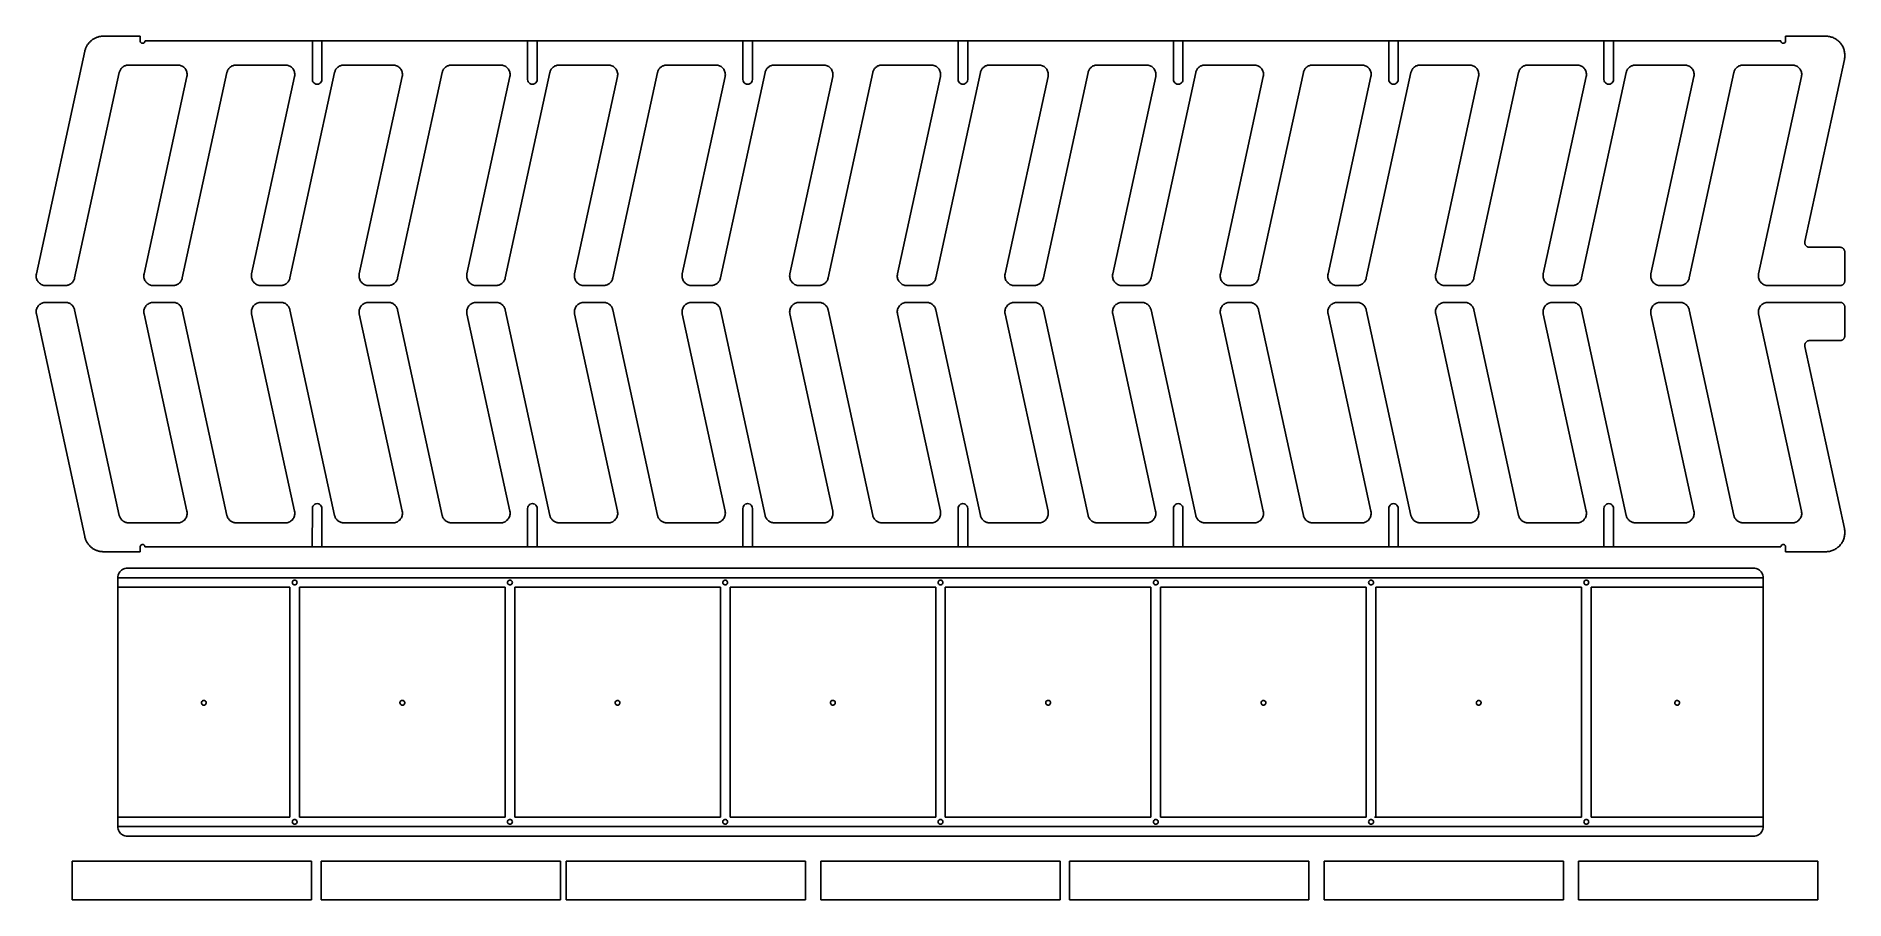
# Model space of a CAD drawing. Extents: x -47.3 to 47.3, y -22.6 to 22.6.
import ezdxf

# ---------------------------------------------------------------- set-up
doc = ezdxf.new("R2010")
doc.units = 0
doc.header["$MEASUREMENT"] = 0
doc.layers.get('0').update_dxf_attribs({"linetype": 'CONTINUOUS'})

msp = doc.modelspace()

# ---------------------------------------------------------------- linework, layer by layer
for p, q in [((-44.745, 21.797), (-47.277, 10.15)), ((-44.736, 21.834), (-44.745, 21.797)), ((-44.726, 21.87), (-44.736, 21.834)), ((-44.714, 21.906), (-44.726, 21.87)), ((-44.702, 21.941), (-44.714, 21.906)), ((-44.687, 21.976), (-44.702, 21.941)), ((-44.672, 22.011), (-44.687, 21.976)), ((-44.655, 22.044), (-44.672, 22.011)), ((-44.637, 22.078), (-44.655, 22.044)), ((-44.618, 22.11), (-44.637, 22.078)), ((-44.598, 22.142), (-44.618, 22.11)), ((-44.576, 22.173), (-44.598, 22.142)), ((-44.554, 22.203), (-44.576, 22.173)), ((-44.53, 22.232), (-44.554, 22.203)), ((-44.505, 22.26), (-44.53, 22.232)), ((-44.479, 22.287), (-44.505, 22.26)), ((-44.452, 22.314), (-44.479, 22.287)), ((-44.424, 22.339), (-44.452, 22.314)), ((-44.395, 22.363), (-44.424, 22.339)), ((-44.365, 22.386), (-44.395, 22.363)), ((-44.335, 22.408), (-44.365, 22.386)), ((-44.303, 22.429), (-44.335, 22.408)), ((-44.271, 22.449), (-44.303, 22.429)), ((-44.238, 22.467), (-44.271, 22.449)), ((-44.204, 22.484), (-44.238, 22.467)), ((-44.17, 22.5), (-44.204, 22.484)), ((-44.135, 22.514), (-44.17, 22.5)), ((-44.1, 22.528), (-44.135, 22.514)), ((-44.064, 22.539), (-44.1, 22.528)), ((-44.028, 22.55), (-44.064, 22.539)), ((-43.992, 22.559), (-44.028, 22.55)), ((-43.955, 22.567), (-43.992, 22.559)), ((-43.918, 22.573), (-43.955, 22.567)), ((-43.88, 22.578), (-43.918, 22.573)), ((-43.843, 22.582), (-43.88, 22.578)), ((-43.805, 22.584), (-43.843, 22.582)), ((-43.767, 22.585), (-43.805, 22.584)), ((-43.767, 22.585), (-41.847, 22.585)), ((-41.847, 22.335), (-41.847, 22.585)), ((-41.847, 22.335), (-41.843, 22.302)), ((-41.843, 22.302), (-41.831, 22.272)), ((-41.831, 22.272), (-41.811, 22.246)), ((-41.811, 22.246), (-41.785, 22.226)), ((-41.785, 22.226), (-41.755, 22.214)), ((-41.755, 22.214), (-41.722, 22.21)), ((-41.722, 22.21), (-41.69, 22.214)), ((-41.69, 22.214), (-41.66, 22.226)), ((-41.66, 22.226), (-41.634, 22.246)), ((-41.634, 22.246), (-41.614, 22.272)), ((-41.614, 22.272), (-41.602, 22.302)), ((-41.602, 22.302), (-41.597, 22.335)), ((-32.847, 22.335), (-41.597, 22.335)), ((-32.847, 20.319), (-32.847, 22.335)), ((-32.847, 22.335), (-32.347, 22.335)), ((-21.591, 22.335), (-32.347, 22.335)), ((-32.347, 22.335), (-32.347, 20.319)), ((-21.591, 20.319), (-21.591, 22.335)), ((-21.091, 22.335), (-21.591, 22.335)), ((-21.091, 22.335), (-21.091, 20.319)), ((-10.334, 22.335), (-21.091, 22.335)), ((-10.334, 20.319), (-10.334, 22.335)), ((-10.334, 22.335), (-9.834, 22.335)), ((-9.834, 22.335), (0.923, 22.335)), ((-9.834, 22.335), (-9.834, 20.319)), ((0.923, 20.319), (0.923, 22.335)), ((0.923, 22.335), (1.423, 22.335)), ((1.423, 22.335), (1.423, 20.319)), ((1.423, 22.335), (12.18, 22.335)), ((12.18, 20.319), (12.18, 22.335)), ((12.18, 22.335), (12.68, 22.335)), ((23.437, 22.335), (12.68, 22.335)), ((12.68, 22.335), (12.68, 20.319)), ((23.437, 20.319), (23.437, 22.335)), ((23.437, 22.335), (23.937, 22.335)), ((34.694, 22.335), (23.937, 22.335)), ((23.937, 22.335), (23.937, 20.319)), ((34.694, 20.319), (34.694, 22.335)), ((34.694, 22.335), (35.194, 22.335)), ((43.944, 22.335), (35.194, 22.335)), ((35.194, 22.335), (35.194, 20.319)), ((43.944, 22.335), (43.948, 22.302)), ((43.948, 22.302), (43.961, 22.272)), ((43.961, 22.272), (43.981, 22.246)), ((43.981, 22.246), (44.007, 22.226)), ((44.007, 22.226), (44.037, 22.214)), ((44.037, 22.214), (44.069, 22.21)), ((44.069, 22.21), (44.101, 22.214)), ((44.101, 22.214), (44.132, 22.226)), ((44.132, 22.226), (44.157, 22.246)), ((44.157, 22.246), (44.177, 22.272)), ((44.177, 22.272), (44.19, 22.302)), ((44.19, 22.302), (44.194, 22.335)), ((46.288, 22.585), (44.194, 22.585)), ((44.194, 22.335), (44.194, 22.585)), ((46.338, 22.583), (46.288, 22.585)), ((46.387, 22.58), (46.338, 22.583)), ((46.436, 22.574), (46.387, 22.58)), ((46.485, 22.565), (46.436, 22.574)), ((46.533, 22.554), (46.485, 22.565)), ((46.581, 22.541), (46.533, 22.554)), ((46.628, 22.525), (46.581, 22.541)), ((46.674, 22.507), (46.628, 22.525)), ((46.72, 22.487), (46.674, 22.507)), ((46.764, 22.464), (46.72, 22.487)), ((46.807, 22.44), (46.764, 22.464)), ((46.848, 22.413), (46.807, 22.44)), ((46.889, 22.384), (46.848, 22.413)), ((46.928, 22.353), (46.889, 22.384)), ((46.965, 22.321), (46.928, 22.353)), ((47.001, 22.286), (46.965, 22.321)), ((47.034, 22.25), (47.001, 22.286)), ((47.067, 22.212), (47.034, 22.25)), ((47.097, 22.173), (47.067, 22.212)), ((47.125, 22.132), (47.097, 22.173)), ((47.151, 22.09), (47.125, 22.132)), ((47.175, 22.046), (47.151, 22.09)), ((47.197, 22.002), (47.175, 22.046)), ((47.216, 21.956), (47.197, 22.002)), ((47.234, 21.91), (47.216, 21.956)), ((47.249, 21.863), (47.234, 21.91)), ((47.261, 21.815), (47.249, 21.863)), ((47.271, 21.766), (47.261, 21.815)), ((47.279, 21.717), (47.271, 21.766)), ((-42.887, 20.823), (-42.904, 20.789)), ((-42.867, 20.855), (-42.887, 20.823)), ((-42.845, 20.885), (-42.867, 20.855)), ((-42.82, 20.914), (-42.845, 20.885)), ((-42.794, 20.941), (-42.82, 20.914)), ((-42.765, 20.965), (-42.794, 20.941)), ((-42.735, 20.988), (-42.765, 20.965)), ((-42.703, 21.008), (-42.735, 20.988)), ((-42.67, 21.026), (-42.703, 21.008)), ((-42.636, 21.041), (-42.67, 21.026)), ((-42.6, 21.054), (-42.636, 21.041)), ((-42.564, 21.063), (-42.6, 21.054)), ((-42.527, 21.07), (-42.564, 21.063)), ((-42.489, 21.075), (-42.527, 21.07)), ((-42.452, 21.076), (-42.489, 21.075)), ((-42.452, 21.076), (-39.893, 21.076)), ((-39.844, 21.074), (-39.893, 21.076)), ((-39.795, 21.066), (-39.844, 21.074)), ((-39.747, 21.054), (-39.795, 21.066)), ((-39.7, 21.037), (-39.747, 21.054)), ((-39.655, 21.016), (-39.7, 21.037)), ((-39.613, 20.99), (-39.655, 21.016)), ((-39.573, 20.96), (-39.613, 20.99)), ((-39.537, 20.927), (-39.573, 20.96)), ((-39.504, 20.89), (-39.537, 20.927)), ((-39.475, 20.85), (-39.504, 20.89)), ((-39.45, 20.807), (-39.475, 20.85)), ((-39.429, 20.762), (-39.45, 20.807)), ((-37.258, 20.823), (-37.275, 20.789)), ((-37.238, 20.855), (-37.258, 20.823)), ((-37.216, 20.885), (-37.238, 20.855)), ((-37.192, 20.914), (-37.216, 20.885)), ((-37.165, 20.941), (-37.192, 20.914)), ((-37.137, 20.965), (-37.165, 20.941)), ((-37.107, 20.988), (-37.137, 20.965)), ((-37.075, 21.008), (-37.107, 20.988)), ((-37.042, 21.026), (-37.075, 21.008)), ((-37.007, 21.041), (-37.042, 21.026)), ((-36.972, 21.054), (-37.007, 21.041)), ((-36.935, 21.063), (-36.972, 21.054)), ((-36.898, 21.07), (-36.935, 21.063)), ((-36.861, 21.075), (-36.898, 21.07)), ((-36.823, 21.076), (-36.861, 21.075)), ((-36.823, 21.076), (-34.265, 21.076)), ((-34.215, 21.074), (-34.265, 21.076)), ((-34.166, 21.066), (-34.215, 21.074)), ((-34.118, 21.054), (-34.166, 21.066)), ((-34.072, 21.037), (-34.118, 21.054)), ((-34.027, 21.016), (-34.072, 21.037)), ((-33.985, 20.99), (-34.027, 21.016)), ((-33.945, 20.96), (-33.985, 20.99)), ((-33.908, 20.927), (-33.945, 20.96)), ((-33.875, 20.89), (-33.908, 20.927)), ((-33.846, 20.85), (-33.875, 20.89)), ((-33.821, 20.807), (-33.846, 20.85)), ((-33.801, 20.762), (-33.821, 20.807)), ((-31.63, 20.823), (-31.647, 20.789)), ((-31.61, 20.855), (-31.63, 20.823)), ((-31.588, 20.885), (-31.61, 20.855)), ((-31.563, 20.914), (-31.588, 20.885)), ((-31.537, 20.941), (-31.563, 20.914)), ((-31.508, 20.965), (-31.537, 20.941)), ((-31.478, 20.988), (-31.508, 20.965)), ((-31.446, 21.008), (-31.478, 20.988)), ((-31.413, 21.026), (-31.446, 21.008)), ((-31.379, 21.041), (-31.413, 21.026)), ((-31.343, 21.054), (-31.379, 21.041)), ((-31.307, 21.063), (-31.343, 21.054)), ((-31.27, 21.07), (-31.307, 21.063)), ((-31.232, 21.075), (-31.27, 21.07)), ((-31.195, 21.076), (-31.232, 21.075)), ((-31.195, 21.076), (-28.636, 21.076)), ((-28.587, 21.074), (-28.636, 21.076)), ((-28.538, 21.066), (-28.587, 21.074)), ((-28.49, 21.054), (-28.538, 21.066)), ((-28.443, 21.037), (-28.49, 21.054)), ((-28.398, 21.016), (-28.443, 21.037)), ((-28.356, 20.99), (-28.398, 21.016)), ((-28.316, 20.96), (-28.356, 20.99)), ((-28.28, 20.927), (-28.316, 20.96)), ((-28.247, 20.89), (-28.28, 20.927)), ((-28.218, 20.85), (-28.247, 20.89)), ((-28.193, 20.807), (-28.218, 20.85)), ((-28.172, 20.762), (-28.193, 20.807)), ((-26.001, 20.823), (-26.019, 20.789)), ((-25.981, 20.855), (-26.001, 20.823)), ((-25.959, 20.885), (-25.981, 20.855)), ((-25.935, 20.914), (-25.959, 20.885)), ((-25.908, 20.941), (-25.935, 20.914)), ((-25.88, 20.965), (-25.908, 20.941)), ((-25.85, 20.988), (-25.88, 20.965)), ((-25.818, 21.008), (-25.85, 20.988)), ((-25.785, 21.026), (-25.818, 21.008)), ((-25.75, 21.041), (-25.785, 21.026)), ((-25.715, 21.054), (-25.75, 21.041)), ((-25.678, 21.063), (-25.715, 21.054)), ((-25.641, 21.07), (-25.678, 21.063)), ((-25.604, 21.075), (-25.641, 21.07)), ((-25.566, 21.076), (-25.604, 21.075)), ((-25.566, 21.076), (-23.008, 21.076)), ((-22.958, 21.074), (-23.008, 21.076)), ((-22.909, 21.066), (-22.958, 21.074)), ((-22.861, 21.054), (-22.909, 21.066)), ((-22.815, 21.037), (-22.861, 21.054)), ((-22.77, 21.016), (-22.815, 21.037)), ((-22.728, 20.99), (-22.77, 21.016)), ((-22.688, 20.96), (-22.728, 20.99)), ((-22.652, 20.927), (-22.688, 20.96)), ((-22.619, 20.89), (-22.652, 20.927)), ((-22.589, 20.85), (-22.619, 20.89)), ((-22.564, 20.807), (-22.589, 20.85)), ((-22.544, 20.762), (-22.564, 20.807)), ((-20.373, 20.823), (-20.39, 20.789)), ((-20.353, 20.855), (-20.373, 20.823)), ((-20.331, 20.885), (-20.353, 20.855)), ((-20.306, 20.914), (-20.331, 20.885)), ((-20.28, 20.941), (-20.306, 20.914)), ((-20.252, 20.965), (-20.28, 20.941)), ((-20.221, 20.988), (-20.252, 20.965)), ((-20.19, 21.008), (-20.221, 20.988)), ((-20.156, 21.026), (-20.19, 21.008)), ((-20.122, 21.041), (-20.156, 21.026)), ((-20.086, 21.054), (-20.122, 21.041)), ((-20.05, 21.063), (-20.086, 21.054)), ((-20.013, 21.07), (-20.05, 21.063)), ((-19.975, 21.075), (-20.013, 21.07)), ((-19.938, 21.076), (-19.975, 21.075)), ((-19.938, 21.076), (-17.379, 21.076)), ((-17.33, 21.074), (-17.379, 21.076)), ((-17.281, 21.066), (-17.33, 21.074)), ((-17.233, 21.054), (-17.281, 21.066)), ((-17.186, 21.037), (-17.233, 21.054)), ((-17.142, 21.016), (-17.186, 21.037)), ((-17.099, 20.99), (-17.142, 21.016)), ((-17.06, 20.96), (-17.099, 20.99)), ((-17.023, 20.927), (-17.06, 20.96)), ((-16.99, 20.89), (-17.023, 20.927)), ((-16.961, 20.85), (-16.99, 20.89)), ((-16.936, 20.807), (-16.961, 20.85)), ((-16.915, 20.762), (-16.936, 20.807)), ((-14.744, 20.823), (-14.762, 20.789)), ((-14.725, 20.855), (-14.744, 20.823)), ((-14.702, 20.885), (-14.725, 20.855)), ((-14.678, 20.914), (-14.702, 20.885)), ((-14.651, 20.941), (-14.678, 20.914)), ((-14.623, 20.965), (-14.651, 20.941)), ((-14.593, 20.988), (-14.623, 20.965)), ((-14.561, 21.008), (-14.593, 20.988)), ((-14.528, 21.026), (-14.561, 21.008)), ((-14.493, 21.041), (-14.528, 21.026)), ((-14.458, 21.054), (-14.493, 21.041)), ((-14.421, 21.063), (-14.458, 21.054)), ((-14.384, 21.07), (-14.421, 21.063)), ((-14.347, 21.075), (-14.384, 21.07)), ((-14.309, 21.076), (-14.347, 21.075)), ((-14.309, 21.076), (-11.751, 21.076)), ((-11.701, 21.074), (-11.751, 21.076)), ((-11.652, 21.066), (-11.701, 21.074)), ((-11.604, 21.054), (-11.652, 21.066)), ((-11.558, 21.037), (-11.604, 21.054)), ((-11.513, 21.016), (-11.558, 21.037)), ((-11.471, 20.99), (-11.513, 21.016)), ((-11.431, 20.96), (-11.471, 20.99)), ((-11.395, 20.927), (-11.431, 20.96)), ((-11.362, 20.89), (-11.395, 20.927)), ((-11.332, 20.85), (-11.362, 20.89)), ((-11.307, 20.807), (-11.332, 20.85)), ((-11.287, 20.762), (-11.307, 20.807)), ((-9.116, 20.823), (-9.133, 20.789)), ((-9.096, 20.855), (-9.116, 20.823)), ((-9.074, 20.885), (-9.096, 20.855)), ((-9.05, 20.914), (-9.074, 20.885)), ((-9.023, 20.941), (-9.05, 20.914)), ((-8.995, 20.965), (-9.023, 20.941)), ((-8.964, 20.988), (-8.995, 20.965)), ((-8.933, 21.008), (-8.964, 20.988)), ((-8.899, 21.026), (-8.933, 21.008)), ((-8.865, 21.041), (-8.899, 21.026)), ((-8.829, 21.054), (-8.865, 21.041)), ((-8.793, 21.063), (-8.829, 21.054)), ((-8.756, 21.07), (-8.793, 21.063)), ((-8.718, 21.075), (-8.756, 21.07)), ((-8.681, 21.076), (-8.718, 21.075)), ((-8.681, 21.076), (-6.122, 21.076)), ((-6.073, 21.074), (-6.122, 21.076)), ((-6.024, 21.066), (-6.073, 21.074)), ((-5.976, 21.054), (-6.024, 21.066)), ((-5.929, 21.037), (-5.976, 21.054)), ((-5.885, 21.016), (-5.929, 21.037)), ((-5.842, 20.99), (-5.885, 21.016)), ((-5.803, 20.96), (-5.842, 20.99)), ((-5.766, 20.927), (-5.803, 20.96)), ((-5.733, 20.89), (-5.766, 20.927)), ((-5.704, 20.85), (-5.733, 20.89)), ((-5.679, 20.807), (-5.704, 20.85)), ((-5.658, 20.762), (-5.679, 20.807)), ((-3.487, 20.823), (-3.505, 20.789)), ((-3.468, 20.855), (-3.487, 20.823)), ((-3.445, 20.885), (-3.468, 20.855)), ((-3.421, 20.914), (-3.445, 20.885)), ((-3.395, 20.941), (-3.421, 20.914)), ((-3.366, 20.965), (-3.395, 20.941)), ((-3.336, 20.988), (-3.366, 20.965)), ((-3.304, 21.008), (-3.336, 20.988)), ((-3.271, 21.026), (-3.304, 21.008)), ((-3.236, 21.041), (-3.271, 21.026)), ((-3.201, 21.054), (-3.236, 21.041)), ((-3.164, 21.063), (-3.201, 21.054)), ((-3.127, 21.07), (-3.164, 21.063)), ((-3.09, 21.075), (-3.127, 21.07)), ((-3.052, 21.076), (-3.09, 21.075)), ((-3.052, 21.076), (-0.494, 21.076)), ((-0.444, 21.074), (-0.494, 21.076)), ((-0.395, 21.066), (-0.444, 21.074)), ((-0.347, 21.054), (-0.395, 21.066)), ((-0.301, 21.037), (-0.347, 21.054)), ((-0.256, 21.016), (-0.301, 21.037)), ((-0.214, 20.99), (-0.256, 21.016)), ((-0.174, 20.96), (-0.214, 20.99)), ((-0.138, 20.927), (-0.174, 20.96)), ((-0.105, 20.89), (-0.138, 20.927)), ((-0.076, 20.85), (-0.105, 20.89)), ((-0.051, 20.807), (-0.076, 20.85)), ((-0.03, 20.762), (-0.051, 20.807)), ((2.141, 20.823), (2.124, 20.789)), ((2.161, 20.855), (2.141, 20.823)), ((2.183, 20.885), (2.161, 20.855)), ((2.207, 20.914), (2.183, 20.885)), ((2.234, 20.941), (2.207, 20.914)), ((2.262, 20.965), (2.234, 20.941)), ((2.293, 20.988), (2.262, 20.965)), ((2.324, 21.008), (2.293, 20.988)), ((2.358, 21.026), (2.324, 21.008)), ((2.392, 21.041), (2.358, 21.026)), ((2.428, 21.054), (2.392, 21.041)), ((2.464, 21.063), (2.428, 21.054)), ((2.501, 21.07), (2.464, 21.063)), ((2.538, 21.075), (2.501, 21.07)), ((2.576, 21.076), (2.538, 21.075)), ((2.576, 21.076), (5.134, 21.076)), ((5.184, 21.074), (5.134, 21.076)), ((5.233, 21.066), (5.184, 21.074)), ((5.281, 21.054), (5.233, 21.066)), ((5.328, 21.037), (5.281, 21.054)), ((5.372, 21.016), (5.328, 21.037)), ((5.415, 20.99), (5.372, 21.016)), ((5.454, 20.96), (5.415, 20.99)), ((5.491, 20.927), (5.454, 20.96)), ((5.524, 20.89), (5.491, 20.927)), ((5.553, 20.85), (5.524, 20.89)), ((5.578, 20.807), (5.553, 20.85)), ((5.599, 20.762), (5.578, 20.807)), ((7.752, 20.789), (7.77, 20.823)), ((7.77, 20.823), (7.789, 20.855)), ((7.789, 20.855), (7.811, 20.885)), ((7.811, 20.885), (7.836, 20.914)), ((7.836, 20.914), (7.862, 20.941)), ((7.862, 20.941), (7.891, 20.965)), ((7.891, 20.965), (7.921, 20.988)), ((7.921, 20.988), (7.953, 21.008)), ((7.953, 21.008), (7.986, 21.026)), ((7.986, 21.026), (8.021, 21.041)), ((8.021, 21.041), (8.056, 21.054)), ((8.056, 21.054), (8.092, 21.063)), ((8.092, 21.063), (8.129, 21.07)), ((8.129, 21.07), (8.167, 21.075)), ((8.167, 21.075), (8.205, 21.076)), ((8.205, 21.076), (10.763, 21.076)), ((10.763, 21.076), (10.812, 21.074)), ((10.812, 21.074), (10.861, 21.066)), ((10.861, 21.066), (10.909, 21.054)), ((10.909, 21.054), (10.956, 21.037)), ((10.956, 21.037), (11.001, 21.016)), ((11.001, 21.016), (11.043, 20.99)), ((11.043, 20.99), (11.083, 20.96)), ((11.083, 20.96), (11.119, 20.927)), ((11.119, 20.927), (11.152, 20.89)), ((11.152, 20.89), (11.181, 20.85)), ((11.181, 20.85), (11.206, 20.807)), ((11.206, 20.807), (11.227, 20.762)), ((13.381, 20.789), (13.398, 20.823)), ((13.398, 20.823), (13.418, 20.855)), ((13.418, 20.855), (13.44, 20.885)), ((13.44, 20.885), (13.464, 20.914)), ((13.464, 20.914), (13.491, 20.941)), ((13.491, 20.941), (13.519, 20.965)), ((13.519, 20.965), (13.549, 20.988)), ((13.549, 20.988), (13.581, 21.008)), ((13.581, 21.008), (13.614, 21.026)), ((13.614, 21.026), (13.649, 21.041)), ((13.649, 21.041), (13.685, 21.054)), ((13.685, 21.054), (13.721, 21.063)), ((13.721, 21.063), (13.758, 21.07)), ((13.758, 21.07), (13.795, 21.075)), ((13.795, 21.075), (13.833, 21.076)), ((16.391, 21.076), (13.833, 21.076)), ((16.391, 21.076), (16.441, 21.074)), ((16.441, 21.074), (16.49, 21.066)), ((16.49, 21.066), (16.538, 21.054)), ((16.538, 21.054), (16.585, 21.037)), ((16.585, 21.037), (16.629, 21.016)), ((16.629, 21.016), (16.672, 20.99)), ((16.672, 20.99), (16.711, 20.96)), ((16.711, 20.96), (16.748, 20.927)), ((16.748, 20.927), (16.781, 20.89)), ((16.781, 20.89), (16.81, 20.85)), ((16.81, 20.85), (16.835, 20.807)), ((16.835, 20.807), (16.856, 20.762)), ((19.009, 20.789), (19.026, 20.823)), ((19.026, 20.823), (19.046, 20.855)), ((19.046, 20.855), (19.068, 20.885)), ((19.068, 20.885), (19.093, 20.914)), ((19.093, 20.914), (19.119, 20.941)), ((19.119, 20.941), (19.148, 20.965)), ((19.148, 20.965), (19.178, 20.988)), ((19.178, 20.988), (19.21, 21.008)), ((19.21, 21.008), (19.243, 21.026)), ((19.243, 21.026), (19.277, 21.041)), ((19.277, 21.041), (19.313, 21.054)), ((19.313, 21.054), (19.349, 21.063)), ((19.349, 21.063), (19.386, 21.07)), ((19.386, 21.07), (19.424, 21.075)), ((19.424, 21.075), (19.461, 21.076)), ((22.02, 21.076), (19.461, 21.076)), ((22.069, 21.074), (22.02, 21.076)), ((22.118, 21.066), (22.069, 21.074)), ((22.166, 21.054), (22.118, 21.066)), ((22.213, 21.037), (22.166, 21.054)), ((22.258, 21.016), (22.213, 21.037)), ((22.3, 20.99), (22.258, 21.016)), ((22.34, 20.96), (22.3, 20.99)), ((22.376, 20.927), (22.34, 20.96)), ((22.409, 20.89), (22.376, 20.927)), ((22.438, 20.85), (22.409, 20.89)), ((22.463, 20.807), (22.438, 20.85)), ((22.484, 20.762), (22.463, 20.807)), ((24.655, 20.823), (24.638, 20.789)), ((24.675, 20.855), (24.655, 20.823)), ((24.697, 20.885), (24.675, 20.855)), ((24.721, 20.914), (24.697, 20.885)), ((24.748, 20.941), (24.721, 20.914)), ((24.776, 20.965), (24.748, 20.941)), ((24.806, 20.988), (24.776, 20.965)), ((24.838, 21.008), (24.806, 20.988)), ((24.871, 21.026), (24.838, 21.008)), ((24.906, 21.041), (24.871, 21.026)), ((24.941, 21.054), (24.906, 21.041)), ((24.978, 21.063), (24.941, 21.054)), ((25.015, 21.07), (24.978, 21.063)), ((25.052, 21.075), (25.015, 21.07)), ((25.09, 21.076), (25.052, 21.075)), ((27.648, 21.076), (25.09, 21.076)), ((27.698, 21.074), (27.648, 21.076)), ((27.747, 21.066), (27.698, 21.074)), ((27.795, 21.054), (27.747, 21.066)), ((27.841, 21.037), (27.795, 21.054)), ((27.886, 21.016), (27.841, 21.037)), ((27.929, 20.99), (27.886, 21.016)), ((27.968, 20.96), (27.929, 20.99)), ((28.005, 20.927), (27.968, 20.96)), ((28.038, 20.89), (28.005, 20.927)), ((28.067, 20.85), (28.038, 20.89)), ((28.092, 20.807), (28.067, 20.85)), ((28.112, 20.762), (28.092, 20.807)), ((30.266, 20.789), (30.283, 20.823)), ((30.283, 20.823), (30.303, 20.855)), ((30.303, 20.855), (30.325, 20.885)), ((30.325, 20.885), (30.35, 20.914)), ((30.35, 20.914), (30.376, 20.941)), ((30.376, 20.941), (30.405, 20.965)), ((30.405, 20.965), (30.435, 20.988)), ((30.435, 20.988), (30.467, 21.008)), ((30.467, 21.008), (30.5, 21.026)), ((30.5, 21.026), (30.534, 21.041)), ((30.534, 21.041), (30.57, 21.054)), ((30.57, 21.054), (30.606, 21.063)), ((30.606, 21.063), (30.643, 21.07)), ((30.643, 21.07), (30.681, 21.075)), ((30.681, 21.075), (30.718, 21.076)), ((33.277, 21.076), (30.718, 21.076)), ((33.326, 21.074), (33.277, 21.076)), ((33.375, 21.066), (33.326, 21.074)), ((33.423, 21.054), (33.375, 21.066)), ((33.47, 21.037), (33.423, 21.054)), ((33.515, 21.016), (33.47, 21.037)), ((33.557, 20.99), (33.515, 21.016)), ((33.597, 20.96), (33.557, 20.99)), ((33.633, 20.927), (33.597, 20.96)), ((33.666, 20.89), (33.633, 20.927)), ((33.695, 20.85), (33.666, 20.89)), ((33.72, 20.807), (33.695, 20.85)), ((33.741, 20.762), (33.72, 20.807)), ((35.912, 20.823), (35.894, 20.789)), ((35.932, 20.855), (35.912, 20.823)), ((35.954, 20.885), (35.932, 20.855)), ((35.978, 20.914), (35.954, 20.885)), ((36.005, 20.941), (35.978, 20.914)), ((36.033, 20.965), (36.005, 20.941)), ((36.063, 20.988), (36.033, 20.965)), ((36.095, 21.008), (36.063, 20.988)), ((36.128, 21.026), (36.095, 21.008)), ((36.163, 21.041), (36.128, 21.026)), ((36.198, 21.054), (36.163, 21.041)), ((36.235, 21.063), (36.198, 21.054)), ((36.272, 21.07), (36.235, 21.063)), ((36.309, 21.075), (36.272, 21.07)), ((36.347, 21.076), (36.309, 21.075)), ((36.347, 21.076), (38.905, 21.076)), ((38.955, 21.074), (38.905, 21.076)), ((39.004, 21.066), (38.955, 21.074)), ((39.052, 21.054), (39.004, 21.066)), ((39.098, 21.037), (39.052, 21.054)), ((39.143, 21.016), (39.098, 21.037)), ((39.185, 20.99), (39.143, 21.016)), ((39.225, 20.96), (39.185, 20.99)), ((39.262, 20.927), (39.225, 20.96)), ((39.295, 20.89), (39.262, 20.927)), ((39.324, 20.85), (39.295, 20.89)), ((39.349, 20.807), (39.324, 20.85)), ((39.369, 20.762), (39.349, 20.807)), ((41.523, 20.789), (41.54, 20.823)), ((41.54, 20.823), (41.56, 20.855)), ((41.56, 20.855), (41.582, 20.885)), ((41.582, 20.885), (41.607, 20.914)), ((41.607, 20.914), (41.633, 20.941)), ((41.633, 20.941), (41.662, 20.965)), ((41.662, 20.965), (41.692, 20.988)), ((41.692, 20.988), (41.724, 21.008)), ((41.724, 21.008), (41.757, 21.026)), ((41.757, 21.026), (41.791, 21.041)), ((41.791, 21.041), (41.827, 21.054)), ((41.827, 21.054), (41.863, 21.063)), ((41.863, 21.063), (41.9, 21.07)), ((41.9, 21.07), (41.938, 21.075)), ((41.938, 21.075), (41.975, 21.076)), ((41.975, 21.076), (44.534, 21.076)), ((44.583, 21.074), (44.534, 21.076)), ((44.632, 21.066), (44.583, 21.074)), ((44.68, 21.054), (44.632, 21.066)), ((44.727, 21.037), (44.68, 21.054)), ((44.772, 21.016), (44.727, 21.037)), ((44.814, 20.99), (44.772, 21.016)), ((44.854, 20.96), (44.814, 20.99)), ((44.89, 20.927), (44.854, 20.96)), ((44.923, 20.89), (44.89, 20.927)), ((44.952, 20.85), (44.923, 20.89)), ((44.977, 20.807), (44.952, 20.85)), ((44.998, 20.762), (44.977, 20.807)), ((45.194, 11.846), (47.265, 21.372)), ((47.265, 21.372), (47.274, 21.421)), ((47.274, 21.421), (47.281, 21.47)), ((47.284, 21.668), (47.279, 21.717)), ((47.281, 21.47), (47.286, 21.519)), ((47.287, 21.618), (47.284, 21.668)), ((47.286, 21.519), (47.288, 21.569)), ((47.288, 21.569), (47.287, 21.618)), ((-45.276, 9.937), (-42.94, 20.682)), ((-42.931, 20.719), (-42.94, 20.682)), ((-42.919, 20.754), (-42.931, 20.719)), ((-42.904, 20.789), (-42.919, 20.754)), ((-41.648, 10.15), (-39.405, 20.47)), ((-37.312, 20.682), (-39.648, 9.937)), ((-39.413, 20.715), (-39.429, 20.762)), ((-39.402, 20.667), (-39.413, 20.715)), ((-39.405, 20.47), (-39.397, 20.519)), ((-39.395, 20.618), (-39.402, 20.667)), ((-39.397, 20.519), (-39.393, 20.568)), ((-39.393, 20.568), (-39.395, 20.618)), ((-37.302, 20.719), (-37.312, 20.682)), ((-37.29, 20.754), (-37.302, 20.719)), ((-37.275, 20.789), (-37.29, 20.754)), ((-33.776, 20.47), (-36.02, 10.149)), ((-31.683, 20.682), (-34.019, 9.937)), ((-33.784, 20.715), (-33.801, 20.762)), ((-33.773, 20.667), (-33.784, 20.715)), ((-33.776, 20.47), (-33.768, 20.519)), ((-33.766, 20.618), (-33.773, 20.667)), ((-33.768, 20.519), (-33.765, 20.568)), ((-33.765, 20.568), (-33.766, 20.618)), ((-32.839, 20.254), (-32.847, 20.319)), ((-32.814, 20.194), (-32.839, 20.254)), ((-32.774, 20.142), (-32.814, 20.194)), ((-32.722, 20.103), (-32.774, 20.142)), ((-32.662, 20.078), (-32.722, 20.103)), ((-32.597, 20.069), (-32.662, 20.078)), ((-32.533, 20.078), (-32.597, 20.069)), ((-32.472, 20.103), (-32.533, 20.078)), ((-32.421, 20.142), (-32.472, 20.103)), ((-32.381, 20.194), (-32.421, 20.142)), ((-32.356, 20.254), (-32.381, 20.194)), ((-32.347, 20.319), (-32.356, 20.254)), ((-31.674, 20.719), (-31.683, 20.682)), ((-31.662, 20.754), (-31.674, 20.719)), ((-31.647, 20.789), (-31.662, 20.754)), ((-28.148, 20.47), (-30.391, 10.149)), ((-26.055, 20.682), (-28.391, 9.937)), ((-28.156, 20.715), (-28.172, 20.762)), ((-28.145, 20.667), (-28.156, 20.715)), ((-28.148, 20.47), (-28.14, 20.519)), ((-28.138, 20.618), (-28.145, 20.667)), ((-28.14, 20.519), (-28.136, 20.568)), ((-28.136, 20.568), (-28.138, 20.618)), ((-26.045, 20.719), (-26.055, 20.682)), ((-26.033, 20.754), (-26.045, 20.719)), ((-26.019, 20.789), (-26.033, 20.754)), ((-22.519, 20.47), (-24.763, 10.149)), ((-20.426, 20.682), (-22.762, 9.937)), ((-22.528, 20.715), (-22.544, 20.762)), ((-22.516, 20.667), (-22.528, 20.715)), ((-22.519, 20.47), (-22.511, 20.519)), ((-22.51, 20.618), (-22.516, 20.667)), ((-22.511, 20.519), (-22.508, 20.568)), ((-22.508, 20.568), (-22.51, 20.618)), ((-21.582, 20.254), (-21.591, 20.319)), ((-21.557, 20.194), (-21.582, 20.254)), ((-21.517, 20.142), (-21.557, 20.194)), ((-21.466, 20.103), (-21.517, 20.142)), ((-21.405, 20.078), (-21.466, 20.103)), ((-21.341, 20.069), (-21.405, 20.078)), ((-21.276, 20.078), (-21.341, 20.069)), ((-21.216, 20.103), (-21.276, 20.078)), ((-21.164, 20.142), (-21.216, 20.103)), ((-21.124, 20.194), (-21.164, 20.142)), ((-21.099, 20.254), (-21.124, 20.194)), ((-21.091, 20.319), (-21.099, 20.254)), ((-20.417, 20.719), (-20.426, 20.682)), ((-20.405, 20.754), (-20.417, 20.719)), ((-20.39, 20.789), (-20.405, 20.754)), ((-16.891, 20.47), (-19.134, 10.149)), ((-14.798, 20.682), (-17.134, 9.937)), ((-16.899, 20.715), (-16.915, 20.762)), ((-16.888, 20.667), (-16.899, 20.715)), ((-16.891, 20.47), (-16.883, 20.519)), ((-16.881, 20.618), (-16.888, 20.667)), ((-16.883, 20.519), (-16.879, 20.568)), ((-16.879, 20.568), (-16.881, 20.618)), ((-14.789, 20.719), (-14.798, 20.682)), ((-14.776, 20.754), (-14.789, 20.719)), ((-14.762, 20.789), (-14.776, 20.754)), ((-13.506, 10.149), (-11.262, 20.47)), ((-11.505, 9.937), (-9.169, 20.682)), ((-11.271, 20.715), (-11.287, 20.762)), ((-11.259, 20.667), (-11.271, 20.715)), ((-11.262, 20.47), (-11.254, 20.519)), ((-11.253, 20.618), (-11.259, 20.667)), ((-11.254, 20.519), (-11.251, 20.568)), ((-11.251, 20.568), (-11.253, 20.618)), ((-10.325, 20.254), (-10.334, 20.319)), ((-10.3, 20.194), (-10.325, 20.254)), ((-10.26, 20.142), (-10.3, 20.194)), ((-10.209, 20.103), (-10.26, 20.142)), ((-10.148, 20.078), (-10.209, 20.103)), ((-10.084, 20.069), (-10.148, 20.078)), ((-10.019, 20.078), (-10.084, 20.069)), ((-9.959, 20.103), (-10.019, 20.078)), ((-9.907, 20.142), (-9.959, 20.103)), ((-9.867, 20.194), (-9.907, 20.142)), ((-9.842, 20.254), (-9.867, 20.194)), ((-9.834, 20.319), (-9.842, 20.254)), ((-9.16, 20.719), (-9.169, 20.682)), ((-9.148, 20.754), (-9.16, 20.719)), ((-9.133, 20.789), (-9.148, 20.754)), ((-5.634, 20.47), (-7.877, 10.149)), ((-3.541, 20.682), (-5.877, 9.937)), ((-5.642, 20.715), (-5.658, 20.762)), ((-5.631, 20.667), (-5.642, 20.715)), ((-5.634, 20.47), (-5.626, 20.519)), ((-5.624, 20.618), (-5.631, 20.667)), ((-5.626, 20.519), (-5.623, 20.568)), ((-5.623, 20.568), (-5.624, 20.618)), ((-3.532, 20.719), (-3.541, 20.682)), ((-3.519, 20.754), (-3.532, 20.719)), ((-3.505, 20.789), (-3.519, 20.754)), ((-0.005, 20.47), (-2.249, 10.149)), ((2.087, 20.682), (-0.248, 9.937)), ((-0.014, 20.715), (-0.03, 20.762)), ((-0.002, 20.667), (-0.014, 20.715)), ((-0.005, 20.47), (0.003, 20.519)), ((0.004, 20.618), (-0.002, 20.667)), ((0.003, 20.519), (0.006, 20.568)), ((0.006, 20.568), (0.004, 20.618)), ((0.932, 20.254), (0.923, 20.319)), ((0.957, 20.194), (0.932, 20.254)), ((0.997, 20.142), (0.957, 20.194)), ((1.048, 20.103), (0.997, 20.142)), ((1.109, 20.078), (1.048, 20.103)), ((1.173, 20.069), (1.109, 20.078)), ((1.238, 20.078), (1.173, 20.069)), ((1.298, 20.103), (1.238, 20.078)), ((1.35, 20.142), (1.298, 20.103)), ((1.39, 20.194), (1.35, 20.142)), ((1.415, 20.254), (1.39, 20.194)), ((1.423, 20.319), (1.415, 20.254)), ((2.097, 20.719), (2.087, 20.682)), ((2.109, 20.754), (2.097, 20.719)), ((2.124, 20.789), (2.109, 20.754)), ((5.623, 20.47), (3.38, 10.15)), ((7.716, 20.682), (5.38, 9.937)), ((5.615, 20.715), (5.599, 20.762)), ((5.626, 20.667), (5.615, 20.715)), ((5.623, 20.47), (5.631, 20.519)), ((5.633, 20.618), (5.626, 20.667)), ((5.631, 20.519), (5.634, 20.568)), ((5.634, 20.568), (5.633, 20.618)), ((7.716, 20.682), (7.725, 20.719)), ((7.725, 20.719), (7.737, 20.754)), ((7.737, 20.754), (7.752, 20.789)), ((9.008, 10.15), (11.252, 20.47)), ((13.344, 20.682), (11.009, 9.937)), ((11.227, 20.762), (11.243, 20.715)), ((11.243, 20.715), (11.255, 20.667)), ((11.26, 20.519), (11.252, 20.47)), ((11.255, 20.667), (11.261, 20.618)), ((11.263, 20.568), (11.26, 20.519)), ((11.261, 20.618), (11.263, 20.568)), ((12.189, 20.254), (12.18, 20.319)), ((12.214, 20.194), (12.189, 20.254)), ((12.253, 20.142), (12.214, 20.194)), ((12.305, 20.103), (12.253, 20.142)), ((12.366, 20.078), (12.305, 20.103)), ((12.43, 20.069), (12.366, 20.078)), ((12.495, 20.078), (12.43, 20.069)), ((12.555, 20.103), (12.495, 20.078)), ((12.607, 20.142), (12.555, 20.103)), ((12.647, 20.194), (12.607, 20.142)), ((12.672, 20.254), (12.647, 20.194)), ((12.68, 20.319), (12.672, 20.254)), ((13.344, 20.682), (13.354, 20.719)), ((13.354, 20.719), (13.366, 20.754)), ((13.366, 20.754), (13.381, 20.789)), ((16.88, 20.47), (14.636, 10.149)), ((18.973, 20.682), (16.637, 9.937)), ((16.856, 20.762), (16.872, 20.715)), ((16.872, 20.715), (16.883, 20.667)), ((16.888, 20.519), (16.88, 20.47)), ((16.883, 20.667), (16.89, 20.618)), ((16.891, 20.568), (16.888, 20.519)), ((16.89, 20.618), (16.891, 20.568)), ((18.973, 20.682), (18.982, 20.719)), ((18.982, 20.719), (18.994, 20.754)), ((18.994, 20.754), (19.009, 20.789)), ((22.508, 20.47), (20.265, 10.149)), ((24.601, 20.682), (22.265, 9.937)), ((22.5, 20.715), (22.484, 20.762)), ((22.512, 20.667), (22.5, 20.715)), ((22.508, 20.47), (22.517, 20.519)), ((22.518, 20.618), (22.512, 20.667)), ((22.517, 20.519), (22.52, 20.568)), ((22.52, 20.568), (22.518, 20.618)), ((23.446, 20.254), (23.437, 20.319)), ((23.471, 20.194), (23.446, 20.254)), ((23.51, 20.142), (23.471, 20.194)), ((23.562, 20.103), (23.51, 20.142)), ((23.622, 20.078), (23.562, 20.103)), ((23.687, 20.069), (23.622, 20.078)), ((23.752, 20.078), (23.687, 20.069)), ((23.812, 20.103), (23.752, 20.078)), ((23.864, 20.142), (23.812, 20.103)), ((23.904, 20.194), (23.864, 20.142)), ((23.929, 20.254), (23.904, 20.194)), ((23.937, 20.319), (23.929, 20.254)), ((24.611, 20.719), (24.601, 20.682)), ((24.623, 20.754), (24.611, 20.719)), ((24.638, 20.789), (24.623, 20.754)), ((25.893, 10.149), (28.137, 20.47)), ((27.894, 9.937), (30.23, 20.682)), ((28.129, 20.715), (28.112, 20.762)), ((28.14, 20.667), (28.129, 20.715)), ((28.137, 20.47), (28.145, 20.519)), ((28.147, 20.618), (28.14, 20.667)), ((28.145, 20.519), (28.148, 20.568)), ((28.148, 20.568), (28.147, 20.618)), ((30.23, 20.682), (30.239, 20.719)), ((30.239, 20.719), (30.251, 20.754)), ((30.251, 20.754), (30.266, 20.789)), ((31.522, 10.149), (33.765, 20.47)), ((33.522, 9.937), (35.858, 20.682)), ((33.757, 20.715), (33.741, 20.762)), ((33.768, 20.667), (33.757, 20.715)), ((33.765, 20.47), (33.773, 20.519)), ((33.775, 20.618), (33.768, 20.667)), ((33.773, 20.519), (33.777, 20.568)), ((33.777, 20.568), (33.775, 20.618)), ((34.703, 20.254), (34.694, 20.319)), ((34.728, 20.194), (34.703, 20.254)), ((34.767, 20.142), (34.728, 20.194)), ((34.819, 20.103), (34.767, 20.142)), ((34.879, 20.078), (34.819, 20.103)), ((34.944, 20.069), (34.879, 20.078)), ((35.009, 20.078), (34.944, 20.069)), ((35.069, 20.103), (35.009, 20.078)), ((35.121, 20.142), (35.069, 20.103)), ((35.161, 20.194), (35.121, 20.142)), ((35.186, 20.254), (35.161, 20.194)), ((35.194, 20.319), (35.186, 20.254)), ((35.868, 20.719), (35.858, 20.682)), ((35.88, 20.754), (35.868, 20.719)), ((35.894, 20.789), (35.88, 20.754)), ((37.15, 10.149), (39.394, 20.47)), ((41.487, 20.682), (39.151, 9.937)), ((39.386, 20.715), (39.369, 20.762)), ((39.397, 20.667), (39.386, 20.715)), ((39.394, 20.47), (39.402, 20.519)), ((39.403, 20.618), (39.397, 20.667)), ((39.402, 20.519), (39.405, 20.568)), ((39.405, 20.568), (39.403, 20.618)), ((41.487, 20.682), (41.496, 20.719)), ((41.496, 20.719), (41.508, 20.754)), ((41.508, 20.754), (41.523, 20.789)), ((45.022, 20.47), (42.779, 10.149)), ((45.014, 20.715), (44.998, 20.762)), ((45.025, 20.667), (45.014, 20.715)), ((45.022, 20.47), (45.03, 20.519)), ((45.032, 20.618), (45.025, 20.667)), ((45.03, 20.519), (45.034, 20.568)), ((45.034, 20.568), (45.032, 20.618)), ((45.189, 11.797), (45.19, 11.822)), ((45.189, 11.772), (45.189, 11.797)), ((45.193, 11.748), (45.189, 11.772)), ((45.19, 11.822), (45.194, 11.846)), ((45.198, 11.724), (45.193, 11.748)), ((45.206, 11.7), (45.198, 11.724)), ((45.217, 11.678), (45.206, 11.7)), ((45.229, 11.656), (45.217, 11.678)), ((45.244, 11.636), (45.229, 11.656)), ((45.26, 11.618), (45.244, 11.636)), ((45.279, 11.601), (45.26, 11.618)), ((45.298, 11.586), (45.279, 11.601)), ((45.32, 11.573), (45.298, 11.586)), ((45.342, 11.562), (45.32, 11.573)), ((45.365, 11.554), (45.342, 11.562)), ((45.389, 11.548), (45.365, 11.554)), ((45.414, 11.544), (45.389, 11.548)), ((45.438, 11.543), (45.414, 11.544)), ((45.438, 11.543), (47.06, 11.542)), ((47.081, 11.539), (47.06, 11.542)), ((47.103, 11.535), (47.081, 11.539)), ((47.123, 11.528), (47.103, 11.535)), ((47.143, 11.52), (47.123, 11.528)), ((47.163, 11.51), (47.143, 11.52)), ((47.181, 11.498), (47.163, 11.51)), ((47.199, 11.485), (47.181, 11.498)), ((47.215, 11.47), (47.199, 11.485)), ((47.229, 11.454), (47.215, 11.47)), ((47.243, 11.437), (47.229, 11.454)), ((47.254, 11.418), (47.243, 11.437)), ((47.264, 11.399), (47.254, 11.418)), ((47.273, 11.379), (47.264, 11.399)), ((47.279, 11.358), (47.273, 11.379)), ((47.284, 11.337), (47.279, 11.358)), ((47.287, 11.315), (47.284, 11.337)), ((47.288, 11.293), (47.287, 11.315)), ((47.288, 9.793), (47.288, 11.293)), ((-47.288, 10.051), (-47.285, 10.101)), ((-47.286, 10.002), (-47.288, 10.051)), ((-47.28, 9.953), (-47.286, 10.002)), ((-47.285, 10.101), (-47.277, 10.15)), ((-47.268, 9.905), (-47.28, 9.953)), ((-47.252, 9.858), (-47.268, 9.905)), ((-47.231, 9.813), (-47.252, 9.858)), ((-47.206, 9.77), (-47.231, 9.813)), ((-47.177, 9.73), (-47.206, 9.77)), ((-47.144, 9.693), (-47.177, 9.73)), ((-47.108, 9.659), (-47.144, 9.693)), ((-47.068, 9.63), (-47.108, 9.659)), ((-47.026, 9.604), (-47.068, 9.63)), ((-46.981, 9.582), (-47.026, 9.604)), ((-46.935, 9.566), (-46.981, 9.582)), ((-46.886, 9.553), (-46.935, 9.566)), ((-46.837, 9.546), (-46.886, 9.553)), ((-46.788, 9.544), (-46.837, 9.546)), ((-46.788, 9.544), (-45.765, 9.544)), ((-45.727, 9.545), (-45.765, 9.544)), ((-45.69, 9.549), (-45.727, 9.545)), ((-45.652, 9.556), (-45.69, 9.549)), ((-45.616, 9.566), (-45.652, 9.556)), ((-45.581, 9.579), (-45.616, 9.566)), ((-45.546, 9.594), (-45.581, 9.579)), ((-45.513, 9.612), (-45.546, 9.594)), ((-45.481, 9.632), (-45.513, 9.612)), ((-45.451, 9.654), (-45.481, 9.632)), ((-45.422, 9.679), (-45.451, 9.654)), ((-45.396, 9.706), (-45.422, 9.679)), ((-45.372, 9.735), (-45.396, 9.706)), ((-45.349, 9.765), (-45.372, 9.735)), ((-45.33, 9.797), (-45.349, 9.765)), ((-45.312, 9.831), (-45.33, 9.797)), ((-45.298, 9.865), (-45.312, 9.831)), ((-45.285, 9.901), (-45.298, 9.865)), ((-45.276, 9.937), (-45.285, 9.901)), ((-41.659, 10.052), (-41.656, 10.101)), ((-41.658, 10.002), (-41.659, 10.052)), ((-41.651, 9.953), (-41.658, 10.002)), ((-41.656, 10.101), (-41.648, 10.15)), ((-41.64, 9.905), (-41.651, 9.953)), ((-41.624, 9.858), (-41.64, 9.905)), ((-41.603, 9.813), (-41.624, 9.858)), ((-41.578, 9.77), (-41.603, 9.813)), ((-41.549, 9.73), (-41.578, 9.77)), ((-41.516, 9.693), (-41.549, 9.73)), ((-41.479, 9.659), (-41.516, 9.693)), ((-41.44, 9.63), (-41.479, 9.659)), ((-41.397, 9.604), (-41.44, 9.63)), ((-41.353, 9.582), (-41.397, 9.604)), ((-41.306, 9.566), (-41.353, 9.582)), ((-41.258, 9.553), (-41.306, 9.566)), ((-41.209, 9.546), (-41.258, 9.553)), ((-41.16, 9.544), (-41.209, 9.546)), ((-40.136, 9.544), (-41.16, 9.544)), ((-40.099, 9.545), (-40.136, 9.544)), ((-40.061, 9.549), (-40.099, 9.545)), ((-40.024, 9.556), (-40.061, 9.549)), ((-39.988, 9.566), (-40.024, 9.556)), ((-39.952, 9.579), (-39.988, 9.566)), ((-39.918, 9.594), (-39.952, 9.579)), ((-39.884, 9.612), (-39.918, 9.594)), ((-39.853, 9.632), (-39.884, 9.612)), ((-39.822, 9.654), (-39.853, 9.632)), ((-39.794, 9.679), (-39.822, 9.654)), ((-39.767, 9.706), (-39.794, 9.679)), ((-39.743, 9.734), (-39.767, 9.706)), ((-39.721, 9.765), (-39.743, 9.734)), ((-39.701, 9.797), (-39.721, 9.765)), ((-39.684, 9.83), (-39.701, 9.797)), ((-39.669, 9.865), (-39.684, 9.83)), ((-39.657, 9.901), (-39.669, 9.865)), ((-39.648, 9.937), (-39.657, 9.901)), ((-36.031, 10.051), (-36.028, 10.101)), ((-36.029, 10.002), (-36.031, 10.051)), ((-36.023, 9.952), (-36.029, 10.002)), ((-36.028, 10.101), (-36.02, 10.149)), ((-36.011, 9.904), (-36.023, 9.952)), ((-35.995, 9.857), (-36.011, 9.904)), ((-35.975, 9.812), (-35.995, 9.857)), ((-35.95, 9.769), (-35.975, 9.812)), ((-35.92, 9.729), (-35.95, 9.769)), ((-35.887, 9.692), (-35.92, 9.729)), ((-35.851, 9.659), (-35.887, 9.692)), ((-35.811, 9.629), (-35.851, 9.659)), ((-35.769, 9.603), (-35.811, 9.629)), ((-35.724, 9.582), (-35.769, 9.603)), ((-35.678, 9.565), (-35.724, 9.582)), ((-35.63, 9.553), (-35.678, 9.565)), ((-35.581, 9.546), (-35.63, 9.553)), ((-35.531, 9.543), (-35.581, 9.546)), ((-35.531, 9.543), (-34.508, 9.543)), ((-34.508, 9.543), (-34.47, 9.545)), ((-34.47, 9.545), (-34.433, 9.549)), ((-34.433, 9.549), (-34.396, 9.556)), ((-34.396, 9.556), (-34.359, 9.566)), ((-34.359, 9.566), (-34.324, 9.578)), ((-34.324, 9.578), (-34.289, 9.593)), ((-34.289, 9.593), (-34.256, 9.611)), ((-34.256, 9.611), (-34.224, 9.631)), ((-34.224, 9.631), (-34.194, 9.654)), ((-34.194, 9.654), (-34.166, 9.679)), ((-34.166, 9.679), (-34.139, 9.705)), ((-34.139, 9.705), (-34.115, 9.734)), ((-34.115, 9.734), (-34.093, 9.765)), ((-34.093, 9.765), (-34.073, 9.797)), ((-34.073, 9.797), (-34.055, 9.83)), ((-34.055, 9.83), (-34.041, 9.865)), ((-34.041, 9.865), (-34.029, 9.9)), ((-34.029, 9.9), (-34.019, 9.937)), ((-30.403, 10.051), (-30.399, 10.101)), ((-30.401, 10.002), (-30.403, 10.051)), ((-30.394, 9.952), (-30.401, 10.002)), ((-30.399, 10.101), (-30.391, 10.149)), ((-30.383, 9.904), (-30.394, 9.952)), ((-30.367, 9.857), (-30.383, 9.904)), ((-30.346, 9.812), (-30.367, 9.857)), ((-30.321, 9.769), (-30.346, 9.812)), ((-30.292, 9.729), (-30.321, 9.769)), ((-30.259, 9.692), (-30.292, 9.729)), ((-30.223, 9.659), (-30.259, 9.692)), ((-30.183, 9.629), (-30.223, 9.659)), ((-30.141, 9.603), (-30.183, 9.629)), ((-30.096, 9.582), (-30.141, 9.603)), ((-30.049, 9.565), (-30.096, 9.582)), ((-30.001, 9.553), (-30.049, 9.565)), ((-29.952, 9.546), (-30.001, 9.553)), ((-29.903, 9.543), (-29.952, 9.546)), ((-28.879, 9.543), (-29.903, 9.543)), ((-28.842, 9.545), (-28.879, 9.543)), ((-28.804, 9.549), (-28.842, 9.545)), ((-28.767, 9.556), (-28.804, 9.549)), ((-28.731, 9.566), (-28.767, 9.556)), ((-28.695, 9.578), (-28.731, 9.566)), ((-28.661, 9.593), (-28.695, 9.578)), ((-28.628, 9.611), (-28.661, 9.593)), ((-28.596, 9.631), (-28.628, 9.611)), ((-28.566, 9.654), (-28.596, 9.631)), ((-28.537, 9.679), (-28.566, 9.654)), ((-28.511, 9.705), (-28.537, 9.679)), ((-28.486, 9.734), (-28.511, 9.705)), ((-28.464, 9.765), (-28.486, 9.734)), ((-28.444, 9.797), (-28.464, 9.765)), ((-28.427, 9.83), (-28.444, 9.797)), ((-28.412, 9.865), (-28.427, 9.83)), ((-28.4, 9.9), (-28.412, 9.865)), ((-28.391, 9.937), (-28.4, 9.9)), ((-24.771, 10.101), (-24.774, 10.051)), ((-24.774, 10.051), (-24.772, 10.002)), ((-24.772, 10.002), (-24.766, 9.952)), ((-24.763, 10.149), (-24.771, 10.101)), ((-24.766, 9.952), (-24.754, 9.904)), ((-24.754, 9.904), (-24.738, 9.857)), ((-24.738, 9.857), (-24.718, 9.812)), ((-24.718, 9.812), (-24.693, 9.769)), ((-24.693, 9.769), (-24.664, 9.729)), ((-24.664, 9.729), (-24.631, 9.692)), ((-24.631, 9.692), (-24.594, 9.659)), ((-24.594, 9.659), (-24.554, 9.629)), ((-24.554, 9.629), (-24.512, 9.603)), ((-24.512, 9.603), (-24.467, 9.582)), ((-24.467, 9.582), (-24.421, 9.565)), ((-24.421, 9.565), (-24.373, 9.553)), ((-24.373, 9.553), (-24.324, 9.546)), ((-24.324, 9.546), (-24.274, 9.543)), ((-24.274, 9.543), (-23.251, 9.543)), ((-23.213, 9.545), (-23.251, 9.543)), ((-23.176, 9.549), (-23.213, 9.545)), ((-23.139, 9.556), (-23.176, 9.549)), ((-23.102, 9.566), (-23.139, 9.556)), ((-23.067, 9.578), (-23.102, 9.566)), ((-23.032, 9.593), (-23.067, 9.578)), ((-22.999, 9.611), (-23.032, 9.593)), ((-22.967, 9.631), (-22.999, 9.611)), ((-22.937, 9.654), (-22.967, 9.631)), ((-22.909, 9.679), (-22.937, 9.654)), ((-22.882, 9.705), (-22.909, 9.679)), ((-22.858, 9.734), (-22.882, 9.705)), ((-22.836, 9.765), (-22.858, 9.734)), ((-22.816, 9.797), (-22.836, 9.765)), ((-22.799, 9.83), (-22.816, 9.797)), ((-22.784, 9.865), (-22.799, 9.83)), ((-22.772, 9.9), (-22.784, 9.865)), ((-22.762, 9.937), (-22.772, 9.9)), ((-19.146, 10.051), (-19.142, 10.101)), ((-19.144, 10.002), (-19.146, 10.051)), ((-19.137, 9.952), (-19.144, 10.002)), ((-19.142, 10.101), (-19.134, 10.149)), ((-19.126, 9.904), (-19.137, 9.952)), ((-19.11, 9.857), (-19.126, 9.904)), ((-19.089, 9.812), (-19.11, 9.857)), ((-19.064, 9.77), (-19.089, 9.812)), ((-19.035, 9.729), (-19.064, 9.77)), ((-19.002, 9.692), (-19.035, 9.729)), ((-18.966, 9.659), (-19.002, 9.692)), ((-18.926, 9.629), (-18.966, 9.659)), ((-18.884, 9.603), (-18.926, 9.629)), ((-18.839, 9.582), (-18.884, 9.603)), ((-18.792, 9.565), (-18.839, 9.582)), ((-18.744, 9.553), (-18.792, 9.565)), ((-18.695, 9.546), (-18.744, 9.553)), ((-18.646, 9.543), (-18.695, 9.546)), ((-18.646, 9.543), (-17.622, 9.543)), ((-17.585, 9.545), (-17.622, 9.543)), ((-17.547, 9.549), (-17.585, 9.545)), ((-17.51, 9.556), (-17.547, 9.549)), ((-17.474, 9.566), (-17.51, 9.556)), ((-17.438, 9.578), (-17.474, 9.566)), ((-17.404, 9.593), (-17.438, 9.578)), ((-17.371, 9.611), (-17.404, 9.593)), ((-17.339, 9.631), (-17.371, 9.611)), ((-17.309, 9.654), (-17.339, 9.631)), ((-17.28, 9.679), (-17.309, 9.654)), ((-17.254, 9.705), (-17.28, 9.679)), ((-17.229, 9.734), (-17.254, 9.705)), ((-17.207, 9.765), (-17.229, 9.734)), ((-17.187, 9.797), (-17.207, 9.765)), ((-17.17, 9.83), (-17.187, 9.797)), ((-17.155, 9.865), (-17.17, 9.83)), ((-17.143, 9.9), (-17.155, 9.865)), ((-17.134, 9.937), (-17.143, 9.9)), ((-13.517, 10.051), (-13.514, 10.101)), ((-13.516, 10.002), (-13.517, 10.051)), ((-13.509, 9.952), (-13.516, 10.002)), ((-13.514, 10.101), (-13.506, 10.149)), ((-13.498, 9.904), (-13.509, 9.952)), ((-13.481, 9.857), (-13.498, 9.904)), ((-13.461, 9.812), (-13.481, 9.857)), ((-13.436, 9.769), (-13.461, 9.812)), ((-13.407, 9.729), (-13.436, 9.769)), ((-13.374, 9.692), (-13.407, 9.729)), ((-13.337, 9.659), (-13.374, 9.692)), ((-13.298, 9.629), (-13.337, 9.659)), ((-13.255, 9.603), (-13.298, 9.629)), ((-13.21, 9.582), (-13.255, 9.603)), ((-13.164, 9.565), (-13.21, 9.582)), ((-13.116, 9.553), (-13.164, 9.565)), ((-13.067, 9.546), (-13.116, 9.553)), ((-13.017, 9.543), (-13.067, 9.546)), ((-13.017, 9.543), (-11.994, 9.543)), ((-11.956, 9.545), (-11.994, 9.543)), ((-11.919, 9.549), (-11.956, 9.545)), ((-11.882, 9.556), (-11.919, 9.549)), ((-11.845, 9.566), (-11.882, 9.556)), ((-11.81, 9.578), (-11.845, 9.566)), ((-11.775, 9.593), (-11.81, 9.578)), ((-11.742, 9.611), (-11.775, 9.593)), ((-11.71, 9.631), (-11.742, 9.611)), ((-11.68, 9.654), (-11.71, 9.631)), ((-11.652, 9.679), (-11.68, 9.654)), ((-11.625, 9.705), (-11.652, 9.679)), ((-11.601, 9.734), (-11.625, 9.705)), ((-11.579, 9.765), (-11.601, 9.734)), ((-11.559, 9.797), (-11.579, 9.765)), ((-11.542, 9.83), (-11.559, 9.797)), ((-11.527, 9.865), (-11.542, 9.83)), ((-11.515, 9.9), (-11.527, 9.865)), ((-11.505, 9.937), (-11.515, 9.9)), ((-7.889, 10.051), (-7.886, 10.101)), ((-7.887, 10.002), (-7.889, 10.051)), ((-7.881, 9.952), (-7.887, 10.002)), ((-7.886, 10.101), (-7.877, 10.149)), ((-7.869, 9.904), (-7.881, 9.952)), ((-7.853, 9.857), (-7.869, 9.904)), ((-7.832, 9.812), (-7.853, 9.857)), ((-7.807, 9.769), (-7.832, 9.812)), ((-7.778, 9.729), (-7.807, 9.769)), ((-7.745, 9.692), (-7.778, 9.729)), ((-7.709, 9.659), (-7.745, 9.692)), ((-7.669, 9.629), (-7.709, 9.659)), ((-7.627, 9.603), (-7.669, 9.629)), ((-7.582, 9.582), (-7.627, 9.603)), ((-7.535, 9.565), (-7.582, 9.582)), ((-7.487, 9.553), (-7.535, 9.565)), ((-7.438, 9.546), (-7.487, 9.553)), ((-7.389, 9.543), (-7.438, 9.546)), ((-7.389, 9.543), (-6.365, 9.543)), ((-6.365, 9.543), (-6.328, 9.545)), ((-6.328, 9.545), (-6.29, 9.549)), ((-6.29, 9.549), (-6.253, 9.556)), ((-6.253, 9.556), (-6.217, 9.566)), ((-6.217, 9.566), (-6.181, 9.578)), ((-6.181, 9.578), (-6.147, 9.593)), ((-6.147, 9.593), (-6.114, 9.611)), ((-6.114, 9.611), (-6.082, 9.631)), ((-6.082, 9.631), (-6.052, 9.654)), ((-6.052, 9.654), (-6.023, 9.679)), ((-6.023, 9.679), (-5.997, 9.705)), ((-5.997, 9.705), (-5.972, 9.734)), ((-5.972, 9.734), (-5.95, 9.765)), ((-5.95, 9.765), (-5.93, 9.797)), ((-5.93, 9.797), (-5.913, 9.83)), ((-5.913, 9.83), (-5.898, 9.865)), ((-5.898, 9.865), (-5.886, 9.9)), ((-5.886, 9.9), (-5.877, 9.937)), ((-2.26, 10.051), (-2.257, 10.101)), ((-2.259, 10.002), (-2.26, 10.051)), ((-2.252, 9.952), (-2.259, 10.002)), ((-2.257, 10.101), (-2.249, 10.149)), ((-2.241, 9.904), (-2.252, 9.952)), ((-2.225, 9.857), (-2.241, 9.904)), ((-2.204, 9.812), (-2.225, 9.857)), ((-2.179, 9.77), (-2.204, 9.812)), ((-2.15, 9.73), (-2.179, 9.77)), ((-2.117, 9.693), (-2.15, 9.73)), ((-2.08, 9.659), (-2.117, 9.693)), ((-2.041, 9.629), (-2.08, 9.659)), ((-1.998, 9.603), (-2.041, 9.629)), ((-1.954, 9.582), (-1.998, 9.603)), ((-1.907, 9.565), (-1.954, 9.582)), ((-1.859, 9.553), (-1.907, 9.565)), ((-1.81, 9.546), (-1.859, 9.553)), ((-1.76, 9.543), (-1.81, 9.546)), ((-1.76, 9.543), (-0.737, 9.543)), ((-0.737, 9.543), (-0.699, 9.545)), ((-0.699, 9.545), (-0.662, 9.549)), ((-0.662, 9.549), (-0.625, 9.556)), ((-0.625, 9.556), (-0.589, 9.566)), ((-0.589, 9.566), (-0.553, 9.578)), ((-0.553, 9.578), (-0.519, 9.594)), ((-0.519, 9.594), (-0.485, 9.611)), ((-0.485, 9.611), (-0.453, 9.631)), ((-0.453, 9.631), (-0.423, 9.654)), ((-0.423, 9.654), (-0.395, 9.679)), ((-0.395, 9.679), (-0.368, 9.706)), ((-0.368, 9.706), (-0.344, 9.734)), ((-0.344, 9.734), (-0.322, 9.765)), ((-0.322, 9.765), (-0.302, 9.797)), ((-0.302, 9.797), (-0.285, 9.83)), ((-0.285, 9.83), (-0.27, 9.865)), ((-0.27, 9.865), (-0.258, 9.901)), ((-0.258, 9.901), (-0.248, 9.937)), ((3.368, 10.051), (3.371, 10.101)), ((3.37, 10.002), (3.368, 10.051)), ((3.376, 9.953), (3.37, 10.002)), ((3.371, 10.101), (3.38, 10.15)), ((3.388, 9.904), (3.376, 9.953)), ((3.404, 9.857), (3.388, 9.904)), ((3.425, 9.812), (3.404, 9.857)), ((3.45, 9.77), (3.425, 9.812)), ((3.479, 9.73), (3.45, 9.77)), ((3.512, 9.693), (3.479, 9.73)), ((3.548, 9.659), (3.512, 9.693)), ((3.588, 9.629), (3.548, 9.659)), ((3.63, 9.604), (3.588, 9.629)), ((3.675, 9.582), (3.63, 9.604)), ((3.722, 9.565), (3.675, 9.582)), ((3.77, 9.553), (3.722, 9.565)), ((3.819, 9.546), (3.77, 9.553)), ((3.868, 9.543), (3.819, 9.546)), ((3.868, 9.543), (4.891, 9.543)), ((4.891, 9.543), (4.929, 9.545)), ((4.929, 9.545), (4.967, 9.549)), ((4.967, 9.549), (5.004, 9.556)), ((5.004, 9.556), (5.04, 9.566)), ((5.04, 9.566), (5.075, 9.578)), ((5.075, 9.578), (5.11, 9.594)), ((5.11, 9.594), (5.143, 9.611)), ((5.143, 9.611), (5.175, 9.632)), ((5.175, 9.632), (5.205, 9.654)), ((5.205, 9.654), (5.234, 9.679)), ((5.234, 9.679), (5.26, 9.706)), ((5.26, 9.706), (5.285, 9.734)), ((5.285, 9.734), (5.307, 9.765)), ((5.307, 9.765), (5.326, 9.797)), ((5.326, 9.797), (5.344, 9.83)), ((5.344, 9.83), (5.359, 9.865)), ((5.359, 9.865), (5.371, 9.901)), ((5.371, 9.901), (5.38, 9.937)), ((8.997, 10.051), (9, 10.101)), ((8.998, 10.002), (8.997, 10.051)), ((9.005, 9.953), (8.998, 10.002)), ((9, 10.101), (9.008, 10.15)), ((9.016, 9.904), (9.005, 9.953)), ((9.032, 9.857), (9.016, 9.904)), ((9.053, 9.812), (9.032, 9.857)), ((9.078, 9.77), (9.053, 9.812)), ((9.107, 9.73), (9.078, 9.77)), ((9.14, 9.693), (9.107, 9.73)), ((9.177, 9.659), (9.14, 9.693)), ((9.216, 9.629), (9.177, 9.659)), ((9.259, 9.604), (9.216, 9.629)), ((9.303, 9.582), (9.259, 9.604)), ((9.35, 9.565), (9.303, 9.582)), ((9.398, 9.553), (9.35, 9.565)), ((9.447, 9.546), (9.398, 9.553)), ((9.497, 9.543), (9.447, 9.546)), ((9.497, 9.543), (10.52, 9.543)), ((10.52, 9.543), (10.558, 9.545)), ((10.558, 9.545), (10.595, 9.549)), ((10.595, 9.549), (10.632, 9.556)), ((10.632, 9.556), (10.668, 9.566)), ((10.668, 9.566), (10.704, 9.578)), ((10.704, 9.578), (10.738, 9.594)), ((10.738, 9.594), (10.772, 9.611)), ((10.772, 9.611), (10.803, 9.631)), ((10.803, 9.631), (10.834, 9.654)), ((10.834, 9.654), (10.862, 9.679)), ((10.862, 9.679), (10.889, 9.706)), ((10.889, 9.706), (10.913, 9.734)), ((10.913, 9.734), (10.935, 9.765)), ((10.935, 9.765), (10.955, 9.797)), ((10.955, 9.797), (10.972, 9.83)), ((10.972, 9.83), (10.987, 9.865)), ((10.987, 9.865), (10.999, 9.901)), ((10.999, 9.901), (11.009, 9.937)), ((14.625, 10.051), (14.628, 10.101)), ((14.627, 10.002), (14.625, 10.051)), ((14.633, 9.952), (14.627, 10.002)), ((14.628, 10.101), (14.636, 10.149)), ((14.645, 9.904), (14.633, 9.952)), ((14.661, 9.857), (14.645, 9.904)), ((14.682, 9.812), (14.661, 9.857)), ((14.707, 9.77), (14.682, 9.812)), ((14.736, 9.73), (14.707, 9.77)), ((14.769, 9.693), (14.736, 9.73)), ((14.805, 9.659), (14.769, 9.693)), ((14.845, 9.629), (14.805, 9.659)), ((14.887, 9.603), (14.845, 9.629)), ((14.932, 9.582), (14.887, 9.603)), ((14.978, 9.565), (14.932, 9.582)), ((15.027, 9.553), (14.978, 9.565)), ((15.076, 9.546), (15.027, 9.553)), ((15.125, 9.543), (15.076, 9.546)), ((15.125, 9.543), (16.148, 9.543)), ((16.186, 9.545), (16.148, 9.543)), ((16.223, 9.549), (16.186, 9.545)), ((16.26, 9.556), (16.223, 9.549)), ((16.297, 9.566), (16.26, 9.556)), ((16.332, 9.578), (16.297, 9.566)), ((16.367, 9.594), (16.332, 9.578)), ((16.4, 9.611), (16.367, 9.594)), ((16.432, 9.631), (16.4, 9.611)), ((16.462, 9.654), (16.432, 9.631)), ((16.491, 9.679), (16.462, 9.654)), ((16.517, 9.705), (16.491, 9.679)), ((16.541, 9.734), (16.517, 9.705)), ((16.564, 9.765), (16.541, 9.734)), ((16.583, 9.797), (16.564, 9.765)), ((16.601, 9.83), (16.583, 9.797)), ((16.615, 9.865), (16.601, 9.83)), ((16.628, 9.901), (16.615, 9.865)), ((16.637, 9.937), (16.628, 9.901)), ((20.254, 10.051), (20.257, 10.101)), ((20.255, 10.002), (20.254, 10.051)), ((20.262, 9.952), (20.255, 10.002)), ((20.257, 10.101), (20.265, 10.149)), ((20.273, 9.904), (20.262, 9.952)), ((20.289, 9.857), (20.273, 9.904)), ((20.31, 9.812), (20.289, 9.857)), ((20.335, 9.77), (20.31, 9.812)), ((20.364, 9.729), (20.335, 9.77)), ((20.397, 9.692), (20.364, 9.729)), ((20.434, 9.659), (20.397, 9.692)), ((20.473, 9.629), (20.434, 9.659)), ((20.516, 9.603), (20.473, 9.629)), ((20.56, 9.582), (20.516, 9.603)), ((20.607, 9.565), (20.56, 9.582)), ((20.655, 9.553), (20.607, 9.565)), ((20.704, 9.546), (20.655, 9.553)), ((20.753, 9.543), (20.704, 9.546)), ((20.753, 9.543), (21.777, 9.543)), ((21.777, 9.543), (21.814, 9.545)), ((21.814, 9.545), (21.852, 9.549)), ((21.852, 9.549), (21.889, 9.556)), ((21.889, 9.556), (21.925, 9.566)), ((21.925, 9.566), (21.961, 9.578)), ((21.961, 9.578), (21.995, 9.593)), ((21.995, 9.593), (22.029, 9.611)), ((22.029, 9.611), (22.06, 9.631)), ((22.06, 9.631), (22.091, 9.654)), ((22.091, 9.654), (22.119, 9.679)), ((22.119, 9.679), (22.145, 9.705)), ((22.145, 9.705), (22.17, 9.734)), ((22.17, 9.734), (22.192, 9.765)), ((22.192, 9.765), (22.212, 9.797)), ((22.212, 9.797), (22.229, 9.83)), ((22.229, 9.83), (22.244, 9.865)), ((22.244, 9.865), (22.256, 9.9)), ((22.256, 9.9), (22.265, 9.937)), ((25.885, 10.101), (25.882, 10.051)), ((25.882, 10.051), (25.884, 10.002)), ((25.884, 10.002), (25.89, 9.952)), ((25.893, 10.149), (25.885, 10.101)), ((25.89, 9.952), (25.902, 9.904)), ((25.902, 9.904), (25.918, 9.857)), ((25.918, 9.857), (25.938, 9.812)), ((25.938, 9.812), (25.963, 9.769)), ((25.963, 9.769), (25.993, 9.729)), ((25.993, 9.729), (26.026, 9.692)), ((26.026, 9.692), (26.062, 9.659)), ((26.062, 9.659), (26.102, 9.629)), ((26.102, 9.629), (26.144, 9.603)), ((26.144, 9.603), (26.189, 9.582)), ((26.189, 9.582), (26.235, 9.565)), ((26.235, 9.565), (26.283, 9.553)), ((26.283, 9.553), (26.332, 9.546)), ((26.332, 9.546), (26.382, 9.543)), ((27.405, 9.543), (26.382, 9.543)), ((27.405, 9.543), (27.443, 9.545)), ((27.443, 9.545), (27.48, 9.549)), ((27.48, 9.549), (27.517, 9.556)), ((27.517, 9.556), (27.554, 9.566)), ((27.554, 9.566), (27.589, 9.578)), ((27.589, 9.578), (27.624, 9.593)), ((27.624, 9.593), (27.657, 9.611)), ((27.657, 9.611), (27.689, 9.631)), ((27.689, 9.631), (27.719, 9.654)), ((27.719, 9.654), (27.747, 9.679)), ((27.747, 9.679), (27.774, 9.705)), ((27.774, 9.705), (27.798, 9.734)), ((27.798, 9.734), (27.82, 9.765)), ((27.82, 9.765), (27.84, 9.797)), ((27.84, 9.797), (27.858, 9.83)), ((27.858, 9.83), (27.872, 9.865)), ((27.872, 9.865), (27.884, 9.9)), ((27.884, 9.9), (27.894, 9.937)), ((31.51, 10.051), (31.514, 10.101)), ((31.512, 10.002), (31.51, 10.051)), ((31.519, 9.952), (31.512, 10.002)), ((31.514, 10.101), (31.522, 10.149)), ((31.53, 9.904), (31.519, 9.952)), ((31.546, 9.857), (31.53, 9.904)), ((31.567, 9.812), (31.546, 9.857)), ((31.592, 9.769), (31.567, 9.812)), ((31.621, 9.729), (31.592, 9.769)), ((31.654, 9.692), (31.621, 9.729)), ((31.691, 9.659), (31.654, 9.692)), ((31.73, 9.629), (31.691, 9.659)), ((31.773, 9.603), (31.73, 9.629)), ((31.817, 9.582), (31.773, 9.603)), ((31.864, 9.565), (31.817, 9.582)), ((31.912, 9.553), (31.864, 9.565)), ((31.961, 9.546), (31.912, 9.553)), ((32.01, 9.543), (31.961, 9.546)), ((32.01, 9.543), (33.034, 9.543)), ((33.034, 9.543), (33.071, 9.545)), ((33.071, 9.545), (33.109, 9.549)), ((33.109, 9.549), (33.146, 9.556)), ((33.146, 9.556), (33.182, 9.566)), ((33.182, 9.566), (33.218, 9.578)), ((33.218, 9.578), (33.252, 9.593)), ((33.252, 9.593), (33.285, 9.611)), ((33.285, 9.611), (33.317, 9.631)), ((33.317, 9.631), (33.348, 9.654)), ((33.348, 9.654), (33.376, 9.679)), ((33.376, 9.679), (33.402, 9.705)), ((33.402, 9.705), (33.427, 9.734)), ((33.427, 9.734), (33.449, 9.765)), ((33.449, 9.765), (33.469, 9.797)), ((33.469, 9.797), (33.486, 9.83)), ((33.486, 9.83), (33.501, 9.865)), ((33.501, 9.865), (33.513, 9.9)), ((33.513, 9.9), (33.522, 9.937)), ((37.139, 10.051), (37.142, 10.101)), ((37.141, 10.002), (37.139, 10.051)), ((37.147, 9.952), (37.141, 10.002)), ((37.142, 10.101), (37.15, 10.149)), ((37.159, 9.904), (37.147, 9.952)), ((37.175, 9.857), (37.159, 9.904)), ((37.195, 9.812), (37.175, 9.857)), ((37.22, 9.77), (37.195, 9.812)), ((37.25, 9.729), (37.22, 9.77)), ((37.283, 9.692), (37.25, 9.729)), ((37.319, 9.659), (37.283, 9.692)), ((37.359, 9.629), (37.319, 9.659)), ((37.401, 9.603), (37.359, 9.629)), ((37.446, 9.582), (37.401, 9.603)), ((37.492, 9.565), (37.446, 9.582)), ((37.54, 9.553), (37.492, 9.565)), ((37.589, 9.546), (37.54, 9.553)), ((37.639, 9.543), (37.589, 9.546)), ((37.639, 9.543), (38.662, 9.543)), ((38.662, 9.543), (38.7, 9.545)), ((38.7, 9.545), (38.737, 9.549)), ((38.737, 9.549), (38.774, 9.556)), ((38.774, 9.556), (38.811, 9.566)), ((38.811, 9.566), (38.846, 9.578)), ((38.846, 9.578), (38.881, 9.594)), ((38.881, 9.594), (38.914, 9.611)), ((38.914, 9.611), (38.946, 9.631)), ((38.946, 9.631), (38.976, 9.654)), ((38.976, 9.654), (39.004, 9.679)), ((39.004, 9.679), (39.031, 9.705)), ((39.031, 9.705), (39.055, 9.734)), ((39.055, 9.734), (39.077, 9.765)), ((39.077, 9.765), (39.097, 9.797)), ((39.097, 9.797), (39.115, 9.83)), ((39.115, 9.83), (39.129, 9.865)), ((39.129, 9.865), (39.141, 9.901)), ((39.141, 9.901), (39.151, 9.937)), ((42.767, 10.051), (42.771, 10.101)), ((42.769, 10.002), (42.767, 10.051)), ((42.776, 9.952), (42.769, 10.002)), ((42.771, 10.101), (42.779, 10.149)), ((42.787, 9.904), (42.776, 9.952)), ((42.803, 9.857), (42.787, 9.904)), ((42.824, 9.812), (42.803, 9.857)), ((42.849, 9.769), (42.824, 9.812)), ((42.878, 9.729), (42.849, 9.769)), ((42.911, 9.692), (42.878, 9.729)), ((42.947, 9.659), (42.911, 9.692)), ((42.987, 9.629), (42.947, 9.659)), ((43.029, 9.603), (42.987, 9.629)), ((43.074, 9.582), (43.029, 9.603)), ((43.121, 9.565), (43.074, 9.582)), ((43.169, 9.553), (43.121, 9.565)), ((43.218, 9.546), (43.169, 9.553)), ((43.267, 9.543), (43.218, 9.546)), ((47.038, 9.543), (43.267, 9.543)), ((47.038, 9.543), (47.06, 9.544)), ((47.06, 9.544), (47.081, 9.547)), ((47.081, 9.547), (47.103, 9.552)), ((47.103, 9.552), (47.123, 9.558)), ((47.123, 9.558), (47.143, 9.567)), ((47.143, 9.567), (47.163, 9.577)), ((47.163, 9.577), (47.181, 9.588)), ((47.181, 9.588), (47.199, 9.602)), ((47.199, 9.602), (47.215, 9.616)), ((47.215, 9.616), (47.229, 9.632)), ((47.229, 9.632), (47.243, 9.65)), ((47.243, 9.65), (47.254, 9.668)), ((47.254, 9.668), (47.264, 9.688)), ((47.264, 9.688), (47.273, 9.708)), ((47.273, 9.708), (47.279, 9.728)), ((47.279, 9.728), (47.284, 9.75)), ((47.284, 9.75), (47.287, 9.771)), ((47.287, 9.771), (47.288, 9.793)), ((-47.144, 8.514), (-47.177, 8.477)), ((-47.108, 8.547), (-47.144, 8.514)), ((-47.068, 8.577), (-47.108, 8.547)), ((-47.026, 8.603), (-47.068, 8.577)), ((-46.981, 8.624), (-47.026, 8.603)), ((-46.934, 8.641), (-46.981, 8.624)), ((-46.886, 8.653), (-46.934, 8.641)), ((-46.837, 8.66), (-46.886, 8.653)), ((-46.788, 8.663), (-46.837, 8.66)), ((-46.788, 8.663), (-45.765, 8.663)), ((-45.727, 8.661), (-45.765, 8.663)), ((-45.689, 8.657), (-45.727, 8.661)), ((-45.652, 8.65), (-45.689, 8.657)), ((-45.616, 8.64), (-45.652, 8.65)), ((-45.581, 8.628), (-45.616, 8.64)), ((-45.546, 8.612), (-45.581, 8.628)), ((-45.513, 8.595), (-45.546, 8.612)), ((-45.481, 8.575), (-45.513, 8.595)), ((-45.451, 8.552), (-45.481, 8.575)), ((-45.422, 8.527), (-45.451, 8.552)), ((-45.396, 8.5), (-45.422, 8.527)), ((-41.516, 8.513), (-41.549, 8.476)), ((-41.479, 8.547), (-41.516, 8.513)), ((-41.44, 8.577), (-41.479, 8.547)), ((-41.397, 8.602), (-41.44, 8.577)), ((-41.353, 8.624), (-41.397, 8.602)), ((-41.306, 8.641), (-41.353, 8.624)), ((-41.258, 8.653), (-41.306, 8.641)), ((-41.209, 8.66), (-41.258, 8.653)), ((-41.159, 8.663), (-41.209, 8.66)), ((-40.136, 8.663), (-41.159, 8.663)), ((-40.098, 8.661), (-40.136, 8.663)), ((-40.061, 8.657), (-40.098, 8.661)), ((-40.024, 8.65), (-40.061, 8.657)), ((-39.988, 8.64), (-40.024, 8.65)), ((-39.952, 8.628), (-39.988, 8.64)), ((-39.918, 8.612), (-39.952, 8.628)), ((-39.884, 8.595), (-39.918, 8.612)), ((-39.853, 8.575), (-39.884, 8.595)), ((-39.822, 8.552), (-39.853, 8.575)), ((-39.794, 8.527), (-39.822, 8.552)), ((-39.767, 8.501), (-39.794, 8.527)), ((-35.887, 8.514), (-35.92, 8.477)), ((-35.851, 8.547), (-35.887, 8.514)), ((-35.811, 8.577), (-35.851, 8.547)), ((-35.769, 8.603), (-35.811, 8.577)), ((-35.724, 8.624), (-35.769, 8.603)), ((-35.678, 8.641), (-35.724, 8.624)), ((-35.63, 8.653), (-35.678, 8.641)), ((-35.581, 8.661), (-35.63, 8.653)), ((-35.531, 8.663), (-35.581, 8.661)), ((-35.531, 8.663), (-34.508, 8.663)), ((-34.508, 8.663), (-34.47, 8.662)), ((-34.47, 8.662), (-34.433, 8.657)), ((-34.433, 8.657), (-34.396, 8.65)), ((-34.396, 8.65), (-34.359, 8.64)), ((-34.359, 8.64), (-34.324, 8.628)), ((-34.324, 8.628), (-34.289, 8.613)), ((-34.289, 8.613), (-34.256, 8.595)), ((-34.256, 8.595), (-34.224, 8.575)), ((-34.224, 8.575), (-34.194, 8.552)), ((-34.194, 8.552), (-34.166, 8.528)), ((-34.166, 8.528), (-34.139, 8.501)), ((-30.259, 8.514), (-30.292, 8.477)), ((-30.222, 8.547), (-30.259, 8.514)), ((-30.183, 8.577), (-30.222, 8.547)), ((-30.14, 8.603), (-30.183, 8.577)), ((-30.096, 8.624), (-30.14, 8.603)), ((-30.049, 8.641), (-30.096, 8.624)), ((-30.001, 8.653), (-30.049, 8.641)), ((-29.952, 8.661), (-30.001, 8.653)), ((-29.903, 8.663), (-29.952, 8.661)), ((-28.879, 8.663), (-29.903, 8.663)), ((-28.842, 8.662), (-28.879, 8.663)), ((-28.804, 8.657), (-28.842, 8.662)), ((-28.767, 8.65), (-28.804, 8.657)), ((-28.731, 8.64), (-28.767, 8.65)), ((-28.695, 8.628), (-28.731, 8.64)), ((-28.661, 8.613), (-28.695, 8.628)), ((-28.628, 8.595), (-28.661, 8.613)), ((-28.596, 8.575), (-28.628, 8.595)), ((-28.565, 8.552), (-28.596, 8.575)), ((-28.537, 8.528), (-28.565, 8.552)), ((-28.511, 8.501), (-28.537, 8.528)), ((-24.663, 8.477), (-24.63, 8.514)), ((-24.63, 8.514), (-24.594, 8.547)), ((-24.594, 8.547), (-24.554, 8.577)), ((-24.554, 8.577), (-24.512, 8.603)), ((-24.512, 8.603), (-24.467, 8.624)), ((-24.467, 8.624), (-24.421, 8.641)), ((-24.421, 8.641), (-24.373, 8.653)), ((-24.373, 8.653), (-24.324, 8.66)), ((-24.324, 8.66), (-24.274, 8.663)), ((-24.274, 8.663), (-23.251, 8.663)), ((-23.213, 8.662), (-23.251, 8.663)), ((-23.176, 8.657), (-23.213, 8.662)), ((-23.139, 8.65), (-23.176, 8.657)), ((-23.102, 8.64), (-23.139, 8.65)), ((-23.067, 8.628), (-23.102, 8.64)), ((-23.032, 8.613), (-23.067, 8.628)), ((-22.999, 8.595), (-23.032, 8.613)), ((-22.967, 8.575), (-22.999, 8.595)), ((-22.937, 8.552), (-22.967, 8.575)), ((-22.909, 8.527), (-22.937, 8.552)), ((-22.882, 8.501), (-22.909, 8.527)), ((-19.002, 8.514), (-19.035, 8.477)), ((-18.966, 8.547), (-19.002, 8.514)), ((-18.926, 8.577), (-18.966, 8.547)), ((-18.884, 8.603), (-18.926, 8.577)), ((-18.839, 8.624), (-18.884, 8.603)), ((-18.792, 8.641), (-18.839, 8.624)), ((-18.744, 8.653), (-18.792, 8.641)), ((-18.695, 8.66), (-18.744, 8.653)), ((-18.646, 8.663), (-18.695, 8.66)), ((-18.646, 8.663), (-17.622, 8.663)), ((-17.585, 8.661), (-17.622, 8.663)), ((-17.547, 8.657), (-17.585, 8.661)), ((-17.51, 8.65), (-17.547, 8.657)), ((-17.474, 8.64), (-17.51, 8.65)), ((-17.438, 8.628), (-17.474, 8.64)), ((-17.404, 8.613), (-17.438, 8.628)), ((-17.371, 8.595), (-17.404, 8.613)), ((-17.339, 8.575), (-17.371, 8.595)), ((-17.309, 8.552), (-17.339, 8.575)), ((-17.28, 8.527), (-17.309, 8.552)), ((-17.254, 8.501), (-17.28, 8.527)), ((-13.374, 8.514), (-13.407, 8.477)), ((-13.337, 8.547), (-13.374, 8.514)), ((-13.297, 8.577), (-13.337, 8.547)), ((-13.255, 8.603), (-13.297, 8.577)), ((-13.21, 8.624), (-13.255, 8.603)), ((-13.164, 8.641), (-13.21, 8.624)), ((-13.116, 8.653), (-13.164, 8.641)), ((-13.067, 8.66), (-13.116, 8.653)), ((-13.017, 8.663), (-13.067, 8.66)), ((-13.017, 8.663), (-11.994, 8.663)), ((-11.956, 8.661), (-11.994, 8.663)), ((-11.919, 8.657), (-11.956, 8.661)), ((-11.882, 8.65), (-11.919, 8.657)), ((-11.845, 8.64), (-11.882, 8.65)), ((-11.81, 8.628), (-11.845, 8.64)), ((-11.775, 8.613), (-11.81, 8.628)), ((-11.742, 8.595), (-11.775, 8.613)), ((-11.71, 8.575), (-11.742, 8.595)), ((-11.68, 8.552), (-11.71, 8.575)), ((-11.652, 8.527), (-11.68, 8.552)), ((-11.625, 8.501), (-11.652, 8.527)), ((-7.745, 8.514), (-7.778, 8.477)), ((-7.709, 8.547), (-7.745, 8.514)), ((-7.669, 8.577), (-7.709, 8.547)), ((-7.627, 8.603), (-7.669, 8.577)), ((-7.582, 8.624), (-7.627, 8.603)), ((-7.535, 8.641), (-7.582, 8.624)), ((-7.487, 8.653), (-7.535, 8.641)), ((-7.438, 8.66), (-7.487, 8.653)), ((-7.389, 8.663), (-7.438, 8.66)), ((-7.389, 8.663), (-6.365, 8.663)), ((-6.365, 8.663), (-6.328, 8.661)), ((-6.328, 8.661), (-6.29, 8.657)), ((-6.29, 8.657), (-6.253, 8.65)), ((-6.253, 8.65), (-6.217, 8.64)), ((-6.217, 8.64), (-6.181, 8.628)), ((-6.181, 8.628), (-6.147, 8.612)), ((-6.147, 8.612), (-6.114, 8.595)), ((-6.114, 8.595), (-6.082, 8.575)), ((-6.082, 8.575), (-6.052, 8.552)), ((-6.052, 8.552), (-6.023, 8.527)), ((-6.023, 8.527), (-5.997, 8.5)), ((-2.117, 8.513), (-2.15, 8.476)), ((-2.08, 8.547), (-2.117, 8.513)), ((-2.041, 8.577), (-2.08, 8.547)), ((-1.998, 8.602), (-2.041, 8.577)), ((-1.953, 8.624), (-1.998, 8.602)), ((-1.907, 8.641), (-1.953, 8.624)), ((-1.859, 8.653), (-1.907, 8.641)), ((-1.81, 8.66), (-1.859, 8.653)), ((-1.76, 8.663), (-1.81, 8.66)), ((-1.76, 8.663), (-0.737, 8.663)), ((-0.737, 8.663), (-0.699, 8.661)), ((-0.699, 8.661), (-0.662, 8.657)), ((-0.662, 8.657), (-0.625, 8.65)), ((-0.625, 8.65), (-0.588, 8.64)), ((-0.588, 8.64), (-0.553, 8.628)), ((-0.553, 8.628), (-0.518, 8.612)), ((-0.518, 8.612), (-0.485, 8.595)), ((-0.485, 8.595), (-0.453, 8.574)), ((-0.453, 8.574), (-0.423, 8.552)), ((-0.423, 8.552), (-0.395, 8.527)), ((-0.395, 8.527), (-0.368, 8.5)), ((3.512, 8.513), (3.479, 8.476)), ((3.548, 8.547), (3.512, 8.513)), ((3.588, 8.577), (3.548, 8.547)), ((3.63, 8.602), (3.588, 8.577)), ((3.675, 8.624), (3.63, 8.602)), ((3.722, 8.641), (3.675, 8.624)), ((3.77, 8.653), (3.722, 8.641)), ((3.819, 8.66), (3.77, 8.653)), ((3.868, 8.663), (3.819, 8.66)), ((3.868, 8.663), (4.892, 8.662)), ((4.892, 8.662), (4.929, 8.661)), ((4.929, 8.661), (4.967, 8.657)), ((4.967, 8.657), (5.004, 8.65)), ((5.004, 8.65), (5.04, 8.64)), ((5.04, 8.64), (5.076, 8.627)), ((5.076, 8.627), (5.11, 8.612)), ((5.11, 8.612), (5.143, 8.594)), ((5.143, 8.594), (5.175, 8.574)), ((5.175, 8.574), (5.205, 8.552)), ((5.205, 8.552), (5.234, 8.527)), ((5.234, 8.527), (5.26, 8.5)), ((9.14, 8.513), (9.107, 8.476)), ((9.177, 8.547), (9.14, 8.513)), ((9.216, 8.577), (9.177, 8.547)), ((9.259, 8.602), (9.216, 8.577)), ((9.303, 8.624), (9.259, 8.602)), ((9.35, 8.64), (9.303, 8.624)), ((9.398, 8.653), (9.35, 8.64)), ((9.447, 8.66), (9.398, 8.653)), ((9.497, 8.662), (9.447, 8.66)), ((9.497, 8.662), (10.52, 8.662)), ((10.52, 8.662), (10.558, 8.661)), ((10.558, 8.661), (10.595, 8.657)), ((10.595, 8.657), (10.632, 8.65)), ((10.632, 8.65), (10.668, 8.64)), ((10.668, 8.64), (10.704, 8.627)), ((10.704, 8.627), (10.738, 8.612)), ((10.738, 8.612), (10.772, 8.594)), ((10.772, 8.594), (10.804, 8.574)), ((10.804, 8.574), (10.834, 8.552)), ((10.834, 8.552), (10.862, 8.527)), ((10.862, 8.527), (10.889, 8.5)), ((14.769, 8.513), (14.736, 8.476)), ((14.805, 8.547), (14.769, 8.513)), ((14.845, 8.577), (14.805, 8.547)), ((14.887, 8.602), (14.845, 8.577)), ((14.932, 8.624), (14.887, 8.602)), ((14.979, 8.64), (14.932, 8.624)), ((15.027, 8.653), (14.979, 8.64)), ((15.076, 8.66), (15.027, 8.653)), ((15.125, 8.662), (15.076, 8.66)), ((15.125, 8.662), (16.148, 8.662)), ((16.186, 8.661), (16.148, 8.662)), ((16.224, 8.657), (16.186, 8.661)), ((16.261, 8.65), (16.224, 8.657)), ((16.297, 8.64), (16.261, 8.65)), ((16.332, 8.627), (16.297, 8.64)), ((16.367, 8.612), (16.332, 8.627)), ((16.4, 8.594), (16.367, 8.612)), ((16.432, 8.574), (16.4, 8.594)), ((16.462, 8.552), (16.432, 8.574)), ((16.491, 8.527), (16.462, 8.552)), ((16.517, 8.5), (16.491, 8.527)), ((20.397, 8.513), (20.364, 8.476)), ((20.434, 8.547), (20.397, 8.513)), ((20.473, 8.577), (20.434, 8.547)), ((20.516, 8.602), (20.473, 8.577)), ((20.56, 8.624), (20.516, 8.602)), ((20.607, 8.64), (20.56, 8.624)), ((20.655, 8.653), (20.607, 8.64)), ((20.704, 8.66), (20.655, 8.653)), ((20.754, 8.662), (20.704, 8.66)), ((20.754, 8.662), (21.777, 8.662)), ((21.777, 8.662), (21.815, 8.661)), ((21.815, 8.661), (21.852, 8.657)), ((21.852, 8.657), (21.889, 8.65)), ((21.889, 8.65), (21.925, 8.64)), ((21.925, 8.64), (21.961, 8.627)), ((21.961, 8.627), (21.995, 8.612)), ((21.995, 8.612), (22.029, 8.594)), ((22.029, 8.594), (22.06, 8.574)), ((22.06, 8.574), (22.091, 8.552)), ((22.091, 8.552), (22.119, 8.527)), ((22.119, 8.527), (22.146, 8.5)), ((25.993, 8.476), (26.026, 8.513)), ((26.026, 8.513), (26.062, 8.547)), ((26.062, 8.547), (26.102, 8.577)), ((26.102, 8.577), (26.144, 8.602)), ((26.144, 8.602), (26.189, 8.624)), ((26.189, 8.624), (26.235, 8.64)), ((26.235, 8.64), (26.283, 8.653)), ((26.283, 8.653), (26.332, 8.66)), ((26.332, 8.66), (26.382, 8.662)), ((27.405, 8.662), (26.382, 8.662)), ((27.405, 8.662), (27.443, 8.661)), ((27.443, 8.661), (27.48, 8.657)), ((27.48, 8.657), (27.517, 8.65)), ((27.517, 8.65), (27.554, 8.64)), ((27.554, 8.64), (27.589, 8.627)), ((27.589, 8.627), (27.624, 8.612)), ((27.624, 8.612), (27.657, 8.594)), ((27.657, 8.594), (27.689, 8.574)), ((27.689, 8.574), (27.719, 8.552)), ((27.719, 8.552), (27.748, 8.527)), ((27.748, 8.527), (27.774, 8.5)), ((31.654, 8.513), (31.621, 8.476)), ((31.691, 8.547), (31.654, 8.513)), ((31.73, 8.576), (31.691, 8.547)), ((31.773, 8.602), (31.73, 8.576)), ((31.817, 8.624), (31.773, 8.602)), ((31.864, 8.64), (31.817, 8.624)), ((31.912, 8.653), (31.864, 8.64)), ((31.961, 8.66), (31.912, 8.653)), ((32.01, 8.662), (31.961, 8.66)), ((32.01, 8.662), (33.034, 8.662)), ((33.034, 8.662), (33.071, 8.661)), ((33.071, 8.661), (33.109, 8.657)), ((33.109, 8.657), (33.146, 8.65)), ((33.146, 8.65), (33.182, 8.64)), ((33.182, 8.64), (33.218, 8.627)), ((33.218, 8.627), (33.252, 8.612)), ((33.252, 8.612), (33.286, 8.594)), ((33.286, 8.594), (33.317, 8.574)), ((33.317, 8.574), (33.348, 8.552)), ((33.348, 8.552), (33.376, 8.527)), ((33.376, 8.527), (33.402, 8.5)), ((37.283, 8.513), (37.25, 8.476)), ((37.319, 8.547), (37.283, 8.513)), ((37.359, 8.576), (37.319, 8.547)), ((37.401, 8.602), (37.359, 8.576)), ((37.446, 8.623), (37.401, 8.602)), ((37.492, 8.64), (37.446, 8.623)), ((37.54, 8.652), (37.492, 8.64)), ((37.589, 8.66), (37.54, 8.652)), ((37.639, 8.662), (37.589, 8.66)), ((37.639, 8.662), (38.662, 8.662)), ((38.662, 8.662), (38.7, 8.661)), ((38.7, 8.661), (38.737, 8.657)), ((38.737, 8.657), (38.774, 8.65)), ((38.774, 8.65), (38.811, 8.64)), ((38.811, 8.64), (38.846, 8.627)), ((38.846, 8.627), (38.881, 8.612)), ((38.881, 8.612), (38.914, 8.594)), ((38.914, 8.594), (38.946, 8.574)), ((38.946, 8.574), (38.976, 8.552)), ((38.976, 8.552), (39.004, 8.527)), ((39.004, 8.527), (39.031, 8.5)), ((42.911, 8.513), (42.878, 8.476)), ((42.948, 8.547), (42.911, 8.513)), ((42.987, 8.576), (42.948, 8.547)), ((43.03, 8.602), (42.987, 8.576)), ((43.074, 8.623), (43.03, 8.602)), ((43.121, 8.64), (43.074, 8.623)), ((43.169, 8.652), (43.121, 8.64)), ((43.218, 8.66), (43.169, 8.652)), ((43.267, 8.662), (43.218, 8.66)), ((47.038, 8.662), (43.267, 8.662)), ((47.038, 8.662), (47.06, 8.661)), ((47.06, 8.661), (47.081, 8.658)), ((47.081, 8.658), (47.103, 8.654)), ((47.103, 8.654), (47.123, 8.647)), ((47.123, 8.647), (47.144, 8.639)), ((47.144, 8.639), (47.163, 8.629)), ((47.163, 8.629), (47.181, 8.617)), ((47.181, 8.617), (47.199, 8.604)), ((47.199, 8.604), (47.215, 8.589)), ((47.215, 8.589), (47.229, 8.573)), ((47.229, 8.573), (47.243, 8.556)), ((47.243, 8.556), (47.254, 8.537)), ((47.254, 8.537), (47.264, 8.518)), ((47.264, 8.518), (47.273, 8.498)), ((-47.286, 8.204), (-47.288, 8.155)), ((-47.288, 8.155), (-47.285, 8.105)), ((-47.28, 8.254), (-47.286, 8.204)), ((-47.285, 8.105), (-47.276, 8.057)), ((-47.268, 8.302), (-47.28, 8.254)), ((-44.745, -3.591), (-47.276, 8.057)), ((-47.252, 8.349), (-47.268, 8.302)), ((-47.231, 8.394), (-47.252, 8.349)), ((-47.206, 8.436), (-47.231, 8.394)), ((-47.177, 8.477), (-47.206, 8.436)), ((-45.371, 8.472), (-45.396, 8.5)), ((-45.349, 8.441), (-45.371, 8.472)), ((-45.33, 8.409), (-45.349, 8.441)), ((-45.312, 8.376), (-45.33, 8.409)), ((-45.297, 8.341), (-45.312, 8.376)), ((-45.285, 8.305), (-45.297, 8.341)), ((-45.276, 8.269), (-45.285, 8.305)), ((-45.276, 8.269), (-42.94, -2.476)), ((-41.658, 8.204), (-41.659, 8.155)), ((-41.659, 8.155), (-41.656, 8.105)), ((-41.651, 8.253), (-41.658, 8.204)), ((-41.656, 8.105), (-41.648, 8.056)), ((-41.64, 8.302), (-41.651, 8.253)), ((-41.648, 8.056), (-39.405, -2.264)), ((-41.624, 8.349), (-41.64, 8.302)), ((-41.603, 8.394), (-41.624, 8.349)), ((-41.578, 8.436), (-41.603, 8.394)), ((-41.549, 8.476), (-41.578, 8.436)), ((-39.743, 8.472), (-39.767, 8.501)), ((-39.721, 8.441), (-39.743, 8.472)), ((-39.701, 8.409), (-39.721, 8.441)), ((-39.684, 8.376), (-39.701, 8.409)), ((-39.669, 8.341), (-39.684, 8.376)), ((-39.657, 8.305), (-39.669, 8.341)), ((-39.648, 8.269), (-39.657, 8.305)), ((-37.312, -2.476), (-39.648, 8.269)), ((-36.029, 8.205), (-36.031, 8.155)), ((-36.031, 8.155), (-36.028, 8.106)), ((-36.023, 8.254), (-36.029, 8.205)), ((-36.028, 8.106), (-36.02, 8.057)), ((-36.011, 8.302), (-36.023, 8.254)), ((-33.776, -2.264), (-36.02, 8.057)), ((-35.995, 8.349), (-36.011, 8.302)), ((-35.975, 8.394), (-35.995, 8.349)), ((-35.95, 8.437), (-35.975, 8.394)), ((-35.92, 8.477), (-35.95, 8.437)), ((-34.139, 8.501), (-34.115, 8.472)), ((-34.115, 8.472), (-34.092, 8.442)), ((-34.092, 8.442), (-34.073, 8.41)), ((-34.073, 8.41), (-34.055, 8.376)), ((-34.055, 8.376), (-34.041, 8.341)), ((-34.041, 8.341), (-34.029, 8.306)), ((-34.029, 8.306), (-34.019, 8.269)), ((-31.683, -2.476), (-34.019, 8.269)), ((-30.401, 8.205), (-30.403, 8.155)), ((-30.403, 8.155), (-30.399, 8.106)), ((-30.394, 8.254), (-30.401, 8.205)), ((-30.399, 8.106), (-30.391, 8.057)), ((-30.383, 8.302), (-30.394, 8.254)), ((-28.148, -2.264), (-30.391, 8.057)), ((-30.367, 8.349), (-30.383, 8.302)), ((-30.346, 8.394), (-30.367, 8.349)), ((-30.321, 8.437), (-30.346, 8.394)), ((-30.292, 8.477), (-30.321, 8.437)), ((-28.486, 8.472), (-28.511, 8.501)), ((-28.464, 8.442), (-28.486, 8.472)), ((-28.444, 8.409), (-28.464, 8.442)), ((-28.427, 8.376), (-28.444, 8.409)), ((-28.412, 8.341), (-28.427, 8.376)), ((-28.4, 8.306), (-28.412, 8.341)), ((-28.391, 8.269), (-28.4, 8.306)), ((-26.055, -2.476), (-28.391, 8.269)), ((-24.774, 8.155), (-24.772, 8.205)), ((-24.771, 8.106), (-24.774, 8.155)), ((-24.772, 8.205), (-24.766, 8.254)), ((-24.763, 8.057), (-24.771, 8.106)), ((-24.766, 8.254), (-24.754, 8.302)), ((-22.519, -2.264), (-24.763, 8.057)), ((-24.754, 8.302), (-24.738, 8.349)), ((-24.738, 8.349), (-24.718, 8.394)), ((-24.718, 8.394), (-24.693, 8.437)), ((-24.693, 8.437), (-24.663, 8.477)), ((-22.858, 8.472), (-22.882, 8.501)), ((-22.836, 8.441), (-22.858, 8.472)), ((-22.816, 8.409), (-22.836, 8.441)), ((-22.798, 8.376), (-22.816, 8.409)), ((-22.784, 8.341), (-22.798, 8.376)), ((-22.772, 8.306), (-22.784, 8.341)), ((-22.762, 8.269), (-22.772, 8.306)), ((-20.426, -2.476), (-22.762, 8.269)), ((-19.144, 8.205), (-19.146, 8.155)), ((-19.146, 8.155), (-19.142, 8.106)), ((-19.137, 8.254), (-19.144, 8.205)), ((-19.142, 8.106), (-19.134, 8.057)), ((-19.126, 8.302), (-19.137, 8.254)), ((-16.891, -2.264), (-19.134, 8.057)), ((-19.11, 8.349), (-19.126, 8.302)), ((-19.089, 8.394), (-19.11, 8.349)), ((-19.064, 8.437), (-19.089, 8.394)), ((-19.035, 8.477), (-19.064, 8.437)), ((-17.229, 8.472), (-17.254, 8.501)), ((-17.207, 8.441), (-17.229, 8.472)), ((-17.187, 8.409), (-17.207, 8.441)), ((-17.17, 8.376), (-17.187, 8.409)), ((-17.155, 8.341), (-17.17, 8.376)), ((-17.143, 8.306), (-17.155, 8.341)), ((-17.134, 8.269), (-17.143, 8.306)), ((-14.798, -2.476), (-17.134, 8.269)), ((-13.515, 8.204), (-13.517, 8.155)), ((-13.517, 8.155), (-13.514, 8.106)), ((-13.509, 8.254), (-13.515, 8.204)), ((-13.514, 8.106), (-13.506, 8.057)), ((-13.498, 8.302), (-13.509, 8.254)), ((-13.506, 8.057), (-11.262, -2.264)), ((-13.481, 8.349), (-13.498, 8.302)), ((-13.461, 8.394), (-13.481, 8.349)), ((-13.436, 8.437), (-13.461, 8.394)), ((-13.407, 8.477), (-13.436, 8.437)), ((-11.601, 8.472), (-11.625, 8.501)), ((-11.579, 8.441), (-11.601, 8.472)), ((-11.559, 8.409), (-11.579, 8.441)), ((-11.542, 8.376), (-11.559, 8.409)), ((-11.527, 8.341), (-11.542, 8.376)), ((-11.515, 8.305), (-11.527, 8.341)), ((-11.505, 8.269), (-11.515, 8.305)), ((-11.505, 8.269), (-9.169, -2.476)), ((-7.887, 8.204), (-7.889, 8.155)), ((-7.889, 8.155), (-7.885, 8.105)), ((-7.88, 8.254), (-7.887, 8.204)), ((-7.885, 8.105), (-7.877, 8.057)), ((-7.869, 8.302), (-7.88, 8.254)), ((-5.634, -2.264), (-7.877, 8.057)), ((-7.853, 8.349), (-7.869, 8.302)), ((-7.832, 8.394), (-7.853, 8.349)), ((-7.807, 8.436), (-7.832, 8.394)), ((-7.778, 8.477), (-7.807, 8.436)), ((-5.997, 8.5), (-5.972, 8.472)), ((-5.972, 8.472), (-5.95, 8.441)), ((-5.95, 8.441), (-5.93, 8.409)), ((-5.93, 8.409), (-5.913, 8.376)), ((-5.913, 8.376), (-5.898, 8.341)), ((-5.898, 8.341), (-5.886, 8.305)), ((-5.886, 8.305), (-5.877, 8.269)), ((-3.541, -2.476), (-5.877, 8.269)), ((-2.259, 8.204), (-2.26, 8.155)), ((-2.26, 8.155), (-2.257, 8.105)), ((-2.252, 8.253), (-2.259, 8.204)), ((-2.257, 8.105), (-2.249, 8.056)), ((-2.241, 8.302), (-2.252, 8.253)), ((-0.005, -2.264), (-2.249, 8.056)), ((-2.224, 8.349), (-2.241, 8.302)), ((-2.204, 8.394), (-2.224, 8.349)), ((-2.179, 8.436), (-2.204, 8.394)), ((-2.15, 8.476), (-2.179, 8.436)), ((-0.368, 8.5), (-0.344, 8.472)), ((-0.344, 8.472), (-0.322, 8.441)), ((-0.322, 8.441), (-0.302, 8.409)), ((-0.302, 8.409), (-0.285, 8.376)), ((-0.285, 8.376), (-0.27, 8.341)), ((-0.27, 8.341), (-0.258, 8.305)), ((-0.258, 8.305), (-0.248, 8.269)), ((2.087, -2.476), (-0.248, 8.269)), ((3.37, 8.204), (3.368, 8.155)), ((3.368, 8.155), (3.371, 8.105)), ((3.376, 8.253), (3.37, 8.204)), ((3.371, 8.105), (3.38, 8.056)), ((3.388, 8.302), (3.376, 8.253)), ((5.623, -2.264), (3.38, 8.056)), ((3.404, 8.348), (3.388, 8.302)), ((3.425, 8.393), (3.404, 8.348)), ((3.45, 8.436), (3.425, 8.393)), ((3.479, 8.476), (3.45, 8.436)), ((5.26, 8.5), (5.285, 8.472)), ((5.285, 8.472), (5.307, 8.441)), ((5.307, 8.441), (5.327, 8.409)), ((5.327, 8.409), (5.344, 8.376)), ((5.344, 8.376), (5.359, 8.341)), ((5.359, 8.341), (5.371, 8.305)), ((5.371, 8.305), (5.38, 8.269)), ((7.716, -2.476), (5.38, 8.269)), ((8.998, 8.204), (8.997, 8.155)), ((8.997, 8.155), (9, 8.105)), ((9.005, 8.253), (8.998, 8.204)), ((9, 8.105), (9.008, 8.056)), ((9.016, 8.301), (9.005, 8.253)), ((9.008, 8.056), (11.251, -2.264)), ((9.032, 8.348), (9.016, 8.301)), ((9.053, 8.393), (9.032, 8.348)), ((9.078, 8.436), (9.053, 8.393)), ((9.107, 8.476), (9.078, 8.436)), ((10.889, 8.5), (10.913, 8.471)), ((10.913, 8.471), (10.935, 8.441)), ((10.935, 8.441), (10.955, 8.409)), ((10.955, 8.409), (10.972, 8.376)), ((10.972, 8.376), (10.987, 8.341)), ((10.987, 8.341), (10.999, 8.305)), ((10.999, 8.305), (11.009, 8.269)), ((13.344, -2.477), (11.009, 8.269)), ((14.627, 8.204), (14.625, 8.155)), ((14.625, 8.155), (14.628, 8.105)), ((14.633, 8.253), (14.627, 8.204)), ((14.628, 8.105), (14.636, 8.056)), ((14.645, 8.301), (14.633, 8.253)), ((16.88, -2.264), (14.636, 8.056)), ((14.661, 8.348), (14.645, 8.301)), ((14.682, 8.393), (14.661, 8.348)), ((14.707, 8.436), (14.682, 8.393)), ((14.736, 8.476), (14.707, 8.436)), ((16.541, 8.471), (16.517, 8.5)), ((16.564, 8.441), (16.541, 8.471)), ((16.583, 8.409), (16.564, 8.441)), ((16.601, 8.376), (16.583, 8.409)), ((16.616, 8.341), (16.601, 8.376)), ((16.628, 8.305), (16.616, 8.341)), ((16.637, 8.269), (16.628, 8.305)), ((18.973, -2.477), (16.637, 8.269)), ((20.255, 8.204), (20.254, 8.155)), ((20.254, 8.155), (20.257, 8.105)), ((20.262, 8.253), (20.255, 8.204)), ((20.257, 8.105), (20.265, 8.056)), ((20.273, 8.301), (20.262, 8.253)), ((22.508, -2.264), (20.265, 8.056)), ((20.289, 8.348), (20.273, 8.301)), ((20.31, 8.393), (20.289, 8.348)), ((20.335, 8.436), (20.31, 8.393)), ((20.364, 8.476), (20.335, 8.436)), ((22.146, 8.5), (22.17, 8.471)), ((22.17, 8.471), (22.192, 8.441)), ((22.192, 8.441), (22.212, 8.409)), ((22.212, 8.409), (22.229, 8.376)), ((22.229, 8.376), (22.244, 8.341)), ((22.244, 8.341), (22.256, 8.305)), ((22.256, 8.305), (22.265, 8.269)), ((24.601, -2.477), (22.265, 8.269)), ((25.882, 8.155), (25.884, 8.204)), ((25.885, 8.105), (25.882, 8.155)), ((25.884, 8.204), (25.89, 8.253)), ((25.893, 8.056), (25.885, 8.105)), ((25.89, 8.253), (25.902, 8.301)), ((25.893, 8.056), (28.137, -2.264)), ((25.902, 8.301), (25.918, 8.348)), ((25.918, 8.348), (25.939, 8.393)), ((25.939, 8.393), (25.964, 8.436)), ((25.964, 8.436), (25.993, 8.476)), ((27.774, 8.5), (27.798, 8.471)), ((27.798, 8.471), (27.821, 8.441)), ((27.821, 8.441), (27.84, 8.409)), ((27.84, 8.409), (27.858, 8.375)), ((27.858, 8.375), (27.872, 8.341)), ((27.872, 8.341), (27.885, 8.305)), ((27.885, 8.305), (27.894, 8.269)), ((27.894, 8.269), (30.23, -2.477)), ((31.512, 8.204), (31.511, 8.154)), ((31.511, 8.154), (31.514, 8.105)), ((31.519, 8.253), (31.512, 8.204)), ((31.514, 8.105), (31.522, 8.056)), ((31.53, 8.301), (31.519, 8.253)), ((31.522, 8.056), (33.765, -2.264)), ((31.546, 8.348), (31.53, 8.301)), ((31.567, 8.393), (31.546, 8.348)), ((31.592, 8.436), (31.567, 8.393)), ((31.621, 8.476), (31.592, 8.436)), ((33.402, 8.5), (33.427, 8.471)), ((33.427, 8.471), (33.449, 8.441)), ((33.449, 8.441), (33.469, 8.409)), ((33.469, 8.409), (33.486, 8.375)), ((33.486, 8.375), (33.501, 8.341)), ((33.501, 8.341), (33.513, 8.305)), ((33.513, 8.305), (33.522, 8.269)), ((33.522, 8.269), (35.858, -2.477)), ((37.141, 8.204), (37.139, 8.154)), ((37.139, 8.154), (37.142, 8.105)), ((37.147, 8.253), (37.141, 8.204)), ((37.142, 8.105), (37.15, 8.056)), ((37.159, 8.301), (37.147, 8.253)), ((37.15, 8.056), (39.394, -2.264)), ((37.175, 8.348), (37.159, 8.301)), ((37.195, 8.393), (37.175, 8.348)), ((37.22, 8.436), (37.195, 8.393)), ((37.25, 8.476), (37.22, 8.436)), ((39.031, 8.5), (39.055, 8.471)), ((39.055, 8.471), (39.077, 8.441)), ((39.077, 8.441), (39.097, 8.409)), ((39.097, 8.409), (39.115, 8.375)), ((39.115, 8.375), (39.129, 8.341)), ((39.129, 8.341), (39.141, 8.305)), ((39.141, 8.305), (39.151, 8.268)), ((41.487, -2.477), (39.151, 8.268)), ((42.769, 8.204), (42.767, 8.154)), ((42.767, 8.154), (42.771, 8.105)), ((42.776, 8.253), (42.769, 8.204)), ((42.771, 8.105), (42.779, 8.056)), ((42.787, 8.301), (42.776, 8.253)), ((45.022, -2.264), (42.779, 8.056)), ((42.803, 8.348), (42.787, 8.301)), ((42.824, 8.393), (42.803, 8.348)), ((42.849, 8.436), (42.824, 8.393)), ((42.878, 8.476), (42.849, 8.436)), ((47.273, 8.498), (47.279, 8.477)), ((47.279, 8.477), (47.284, 8.456)), ((47.284, 8.456), (47.287, 8.434)), ((47.287, 8.434), (47.288, 8.412)), ((47.288, 8.412), (47.288, 6.912)), ((45.32, 6.632), (45.298, 6.619)), ((45.342, 6.643), (45.32, 6.632)), ((45.365, 6.651), (45.342, 6.643)), ((45.389, 6.657), (45.365, 6.651)), ((45.414, 6.661), (45.389, 6.657)), ((45.438, 6.662), (45.414, 6.661)), ((45.438, 6.662), (47.06, 6.663)), ((47.081, 6.666), (47.06, 6.663)), ((47.103, 6.671), (47.081, 6.666)), ((47.123, 6.677), (47.103, 6.671)), ((47.144, 6.686), (47.123, 6.677)), ((47.163, 6.696), (47.144, 6.686)), ((47.181, 6.707), (47.163, 6.696)), ((47.199, 6.721), (47.181, 6.707)), ((47.215, 6.735), (47.199, 6.721)), ((47.229, 6.751), (47.215, 6.735)), ((47.243, 6.769), (47.229, 6.751)), ((47.254, 6.787), (47.243, 6.769)), ((47.264, 6.807), (47.254, 6.787)), ((47.273, 6.827), (47.264, 6.807)), ((47.279, 6.847), (47.273, 6.827)), ((47.284, 6.869), (47.279, 6.847)), ((47.287, 6.89), (47.284, 6.869)), ((47.288, 6.912), (47.287, 6.89)), ((45.193, 6.458), (45.189, 6.433)), ((45.189, 6.433), (45.189, 6.408)), ((45.189, 6.408), (45.19, 6.384)), ((45.19, 6.384), (45.194, 6.359)), ((45.198, 6.482), (45.193, 6.458)), ((45.194, 6.359), (47.265, -3.167)), ((45.207, 6.505), (45.198, 6.482)), ((45.217, 6.528), (45.207, 6.505)), ((45.229, 6.549), (45.217, 6.528)), ((45.244, 6.569), (45.229, 6.549)), ((45.26, 6.588), (45.244, 6.569)), ((45.279, 6.604), (45.26, 6.588)), ((45.298, 6.619), (45.279, 6.604)), ((-32.662, -1.871), (-32.722, -1.896)), ((-32.597, -1.863), (-32.662, -1.871)), ((-32.533, -1.871), (-32.597, -1.863)), ((-32.472, -1.896), (-32.533, -1.871)), ((-21.405, -1.871), (-21.466, -1.896)), ((-21.341, -1.863), (-21.405, -1.871)), ((-21.276, -1.871), (-21.341, -1.863)), ((-21.216, -1.896), (-21.276, -1.871)), ((-10.148, -1.872), (-10.209, -1.897)), ((-10.084, -1.863), (-10.148, -1.872)), ((-10.019, -1.872), (-10.084, -1.863)), ((-9.959, -1.897), (-10.019, -1.872)), ((1.109, -1.872), (1.048, -1.897)), ((1.173, -1.863), (1.109, -1.872)), ((1.238, -1.872), (1.173, -1.863)), ((1.298, -1.897), (1.238, -1.872)), ((12.365, -1.872), (12.305, -1.897)), ((12.43, -1.863), (12.365, -1.872)), ((12.495, -1.872), (12.43, -1.863)), ((12.555, -1.897), (12.495, -1.872)), ((23.622, -1.872), (23.562, -1.897)), ((23.687, -1.863), (23.622, -1.872)), ((23.752, -1.872), (23.687, -1.863)), ((23.812, -1.897), (23.752, -1.872)), ((34.879, -1.872), (34.819, -1.897)), ((34.944, -1.864), (34.879, -1.872)), ((35.009, -1.872), (34.944, -1.864)), ((35.069, -1.897), (35.009, -1.872)), ((-42.931, -2.512), (-42.94, -2.476)), ((-42.919, -2.548), (-42.931, -2.512)), ((-42.904, -2.583), (-42.919, -2.548)), ((-42.887, -2.616), (-42.904, -2.583)), ((-42.867, -2.648), (-42.887, -2.616)), ((-42.845, -2.679), (-42.867, -2.648)), ((-42.82, -2.708), (-42.845, -2.679)), ((-42.794, -2.734), (-42.82, -2.708)), ((-42.765, -2.759), (-42.794, -2.734)), ((-42.735, -2.782), (-42.765, -2.759)), ((-42.703, -2.802), (-42.735, -2.782)), ((-42.67, -2.82), (-42.703, -2.802)), ((-42.636, -2.835), (-42.67, -2.82)), ((-42.6, -2.847), (-42.636, -2.835)), ((-39.7, -2.831), (-39.747, -2.848)), ((-39.655, -2.81), (-39.7, -2.831)), ((-39.613, -2.784), (-39.655, -2.81)), ((-39.573, -2.754), (-39.613, -2.784)), ((-39.537, -2.721), (-39.573, -2.754)), ((-39.504, -2.684), (-39.537, -2.721)), ((-39.475, -2.643), (-39.504, -2.684)), ((-39.45, -2.601), (-39.475, -2.643)), ((-39.429, -2.556), (-39.45, -2.601)), ((-39.413, -2.509), (-39.429, -2.556)), ((-39.402, -2.461), (-39.413, -2.509)), ((-39.405, -2.264), (-39.397, -2.312)), ((-39.395, -2.411), (-39.402, -2.461)), ((-39.397, -2.312), (-39.393, -2.362)), ((-39.393, -2.362), (-39.395, -2.411)), ((-37.302, -2.513), (-37.312, -2.476)), ((-37.29, -2.548), (-37.302, -2.513)), ((-37.276, -2.583), (-37.29, -2.548)), ((-37.258, -2.616), (-37.276, -2.583)), ((-37.238, -2.648), (-37.258, -2.616)), ((-37.216, -2.679), (-37.238, -2.648)), ((-37.192, -2.708), (-37.216, -2.679)), ((-37.165, -2.734), (-37.192, -2.708)), ((-37.137, -2.759), (-37.165, -2.734)), ((-37.107, -2.782), (-37.137, -2.759)), ((-37.075, -2.802), (-37.107, -2.782)), ((-37.042, -2.82), (-37.075, -2.802)), ((-37.007, -2.835), (-37.042, -2.82)), ((-36.972, -2.847), (-37.007, -2.835)), ((-34.072, -2.831), (-34.118, -2.848)), ((-34.027, -2.81), (-34.072, -2.831)), ((-33.985, -2.784), (-34.027, -2.81)), ((-33.945, -2.754), (-33.985, -2.784)), ((-33.908, -2.721), (-33.945, -2.754)), ((-33.875, -2.684), (-33.908, -2.721)), ((-33.846, -2.644), (-33.875, -2.684)), ((-33.821, -2.601), (-33.846, -2.644)), ((-33.801, -2.556), (-33.821, -2.601)), ((-33.785, -2.509), (-33.801, -2.556)), ((-33.773, -2.461), (-33.785, -2.509)), ((-33.776, -2.264), (-33.768, -2.313)), ((-33.767, -2.412), (-33.773, -2.461)), ((-33.768, -2.313), (-33.765, -2.362)), ((-33.765, -2.362), (-33.767, -2.412)), ((-32.847, -2.113), (-32.848, -4.128)), ((-32.839, -2.048), (-32.847, -2.113)), ((-32.814, -1.988), (-32.839, -2.048)), ((-32.774, -1.936), (-32.814, -1.988)), ((-32.722, -1.896), (-32.774, -1.936)), ((-32.421, -1.936), (-32.472, -1.896)), ((-32.381, -1.988), (-32.421, -1.936)), ((-32.356, -2.048), (-32.381, -1.988)), ((-32.347, -2.113), (-32.356, -2.048)), ((-32.348, -4.128), (-32.347, -2.113)), ((-31.674, -2.513), (-31.683, -2.476)), ((-31.662, -2.548), (-31.674, -2.513)), ((-31.647, -2.583), (-31.662, -2.548)), ((-31.63, -2.616), (-31.647, -2.583)), ((-31.61, -2.648), (-31.63, -2.616)), ((-31.588, -2.679), (-31.61, -2.648)), ((-31.563, -2.708), (-31.588, -2.679)), ((-31.537, -2.734), (-31.563, -2.708)), ((-31.508, -2.759), (-31.537, -2.734)), ((-31.478, -2.782), (-31.508, -2.759)), ((-31.446, -2.802), (-31.478, -2.782)), ((-31.413, -2.82), (-31.446, -2.802)), ((-31.379, -2.835), (-31.413, -2.82)), ((-31.343, -2.847), (-31.379, -2.835)), ((-28.443, -2.831), (-28.49, -2.848)), ((-28.398, -2.81), (-28.443, -2.831)), ((-28.356, -2.784), (-28.398, -2.81)), ((-28.316, -2.754), (-28.356, -2.784)), ((-28.28, -2.721), (-28.316, -2.754)), ((-28.247, -2.684), (-28.28, -2.721)), ((-28.218, -2.644), (-28.247, -2.684)), ((-28.193, -2.601), (-28.218, -2.644)), ((-28.172, -2.556), (-28.193, -2.601)), ((-28.156, -2.509), (-28.172, -2.556)), ((-28.145, -2.461), (-28.156, -2.509)), ((-28.148, -2.264), (-28.14, -2.313)), ((-28.138, -2.412), (-28.145, -2.461)), ((-28.14, -2.313), (-28.136, -2.362)), ((-28.136, -2.362), (-28.138, -2.412)), ((-26.045, -2.513), (-26.055, -2.476)), ((-26.033, -2.548), (-26.045, -2.513)), ((-26.019, -2.583), (-26.033, -2.548)), ((-26.001, -2.616), (-26.019, -2.583)), ((-25.981, -2.648), (-26.001, -2.616)), ((-25.959, -2.679), (-25.981, -2.648)), ((-25.935, -2.708), (-25.959, -2.679)), ((-25.908, -2.734), (-25.935, -2.708)), ((-25.88, -2.759), (-25.908, -2.734)), ((-25.85, -2.782), (-25.88, -2.759)), ((-25.818, -2.802), (-25.85, -2.782)), ((-25.785, -2.82), (-25.818, -2.802)), ((-25.75, -2.835), (-25.785, -2.82)), ((-25.715, -2.847), (-25.75, -2.835)), ((-22.815, -2.831), (-22.861, -2.848)), ((-22.77, -2.81), (-22.815, -2.831)), ((-22.728, -2.784), (-22.77, -2.81)), ((-22.688, -2.754), (-22.728, -2.784)), ((-22.652, -2.721), (-22.688, -2.754)), ((-22.619, -2.684), (-22.652, -2.721)), ((-22.589, -2.644), (-22.619, -2.684)), ((-22.564, -2.601), (-22.589, -2.644)), ((-22.544, -2.556), (-22.564, -2.601)), ((-22.528, -2.509), (-22.544, -2.556)), ((-22.516, -2.461), (-22.528, -2.509)), ((-22.519, -2.264), (-22.511, -2.313)), ((-22.51, -2.412), (-22.516, -2.461)), ((-22.511, -2.313), (-22.508, -2.362)), ((-22.508, -2.362), (-22.51, -2.412)), ((-21.582, -2.048), (-21.591, -2.113)), ((-21.591, -2.113), (-21.591, -4.128)), ((-21.557, -1.988), (-21.582, -2.048)), ((-21.517, -1.936), (-21.557, -1.988)), ((-21.466, -1.896), (-21.517, -1.936)), ((-21.164, -1.936), (-21.216, -1.896)), ((-21.124, -1.988), (-21.164, -1.936)), ((-21.099, -2.048), (-21.124, -1.988)), ((-21.091, -2.113), (-21.099, -2.048)), ((-21.091, -4.128), (-21.091, -2.113)), ((-20.417, -2.513), (-20.426, -2.476)), ((-20.405, -2.548), (-20.417, -2.513)), ((-20.39, -2.583), (-20.405, -2.548)), ((-20.373, -2.617), (-20.39, -2.583)), ((-20.353, -2.649), (-20.373, -2.617)), ((-20.331, -2.679), (-20.353, -2.649)), ((-20.306, -2.708), (-20.331, -2.679)), ((-20.28, -2.735), (-20.306, -2.708)), ((-20.252, -2.759), (-20.28, -2.735)), ((-20.221, -2.782), (-20.252, -2.759)), ((-20.19, -2.802), (-20.221, -2.782)), ((-20.156, -2.82), (-20.19, -2.802)), ((-20.122, -2.835), (-20.156, -2.82)), ((-20.086, -2.847), (-20.122, -2.835)), ((-17.186, -2.831), (-17.233, -2.848)), ((-17.142, -2.81), (-17.186, -2.831)), ((-17.099, -2.784), (-17.142, -2.81)), ((-17.06, -2.754), (-17.099, -2.784)), ((-17.023, -2.721), (-17.06, -2.754)), ((-16.99, -2.684), (-17.023, -2.721)), ((-16.961, -2.644), (-16.99, -2.684)), ((-16.936, -2.601), (-16.961, -2.644)), ((-16.915, -2.556), (-16.936, -2.601)), ((-16.899, -2.509), (-16.915, -2.556)), ((-16.888, -2.461), (-16.899, -2.509)), ((-16.891, -2.264), (-16.883, -2.313)), ((-16.881, -2.412), (-16.888, -2.461)), ((-16.883, -2.313), (-16.879, -2.362)), ((-16.879, -2.362), (-16.881, -2.412)), ((-14.789, -2.513), (-14.798, -2.476)), ((-14.776, -2.548), (-14.789, -2.513)), ((-14.762, -2.583), (-14.776, -2.548)), ((-14.744, -2.617), (-14.762, -2.583)), ((-14.725, -2.649), (-14.744, -2.617)), ((-14.702, -2.679), (-14.725, -2.649)), ((-14.678, -2.708), (-14.702, -2.679)), ((-14.652, -2.735), (-14.678, -2.708)), ((-14.623, -2.759), (-14.652, -2.735)), ((-14.593, -2.782), (-14.623, -2.759)), ((-14.561, -2.802), (-14.593, -2.782)), ((-14.528, -2.82), (-14.561, -2.802)), ((-14.493, -2.835), (-14.528, -2.82)), ((-14.458, -2.848), (-14.493, -2.835)), ((-11.558, -2.831), (-11.604, -2.848)), ((-11.513, -2.81), (-11.558, -2.831)), ((-11.471, -2.784), (-11.513, -2.81)), ((-11.431, -2.754), (-11.471, -2.784)), ((-11.395, -2.721), (-11.431, -2.754)), ((-11.362, -2.684), (-11.395, -2.721)), ((-11.333, -2.644), (-11.362, -2.684)), ((-11.307, -2.601), (-11.333, -2.644)), ((-11.287, -2.556), (-11.307, -2.601)), ((-11.271, -2.509), (-11.287, -2.556)), ((-11.259, -2.461), (-11.271, -2.509)), ((-11.262, -2.264), (-11.254, -2.313)), ((-11.253, -2.412), (-11.259, -2.461)), ((-11.254, -2.313), (-11.251, -2.362)), ((-11.251, -2.362), (-11.253, -2.412)), ((-10.325, -2.048), (-10.334, -2.113)), ((-10.334, -2.113), (-10.334, -4.129)), ((-10.3, -1.988), (-10.325, -2.048)), ((-10.26, -1.936), (-10.3, -1.988)), ((-10.209, -1.897), (-10.26, -1.936)), ((-9.907, -1.936), (-9.959, -1.897)), ((-9.867, -1.988), (-9.907, -1.936)), ((-9.842, -2.048), (-9.867, -1.988)), ((-9.834, -2.113), (-9.842, -2.048)), ((-9.834, -4.129), (-9.834, -2.113)), ((-9.16, -2.513), (-9.169, -2.476)), ((-9.148, -2.548), (-9.16, -2.513)), ((-9.133, -2.583), (-9.148, -2.548)), ((-9.116, -2.617), (-9.133, -2.583)), ((-9.096, -2.649), (-9.116, -2.617)), ((-9.074, -2.679), (-9.096, -2.649)), ((-9.05, -2.708), (-9.074, -2.679)), ((-9.023, -2.735), (-9.05, -2.708)), ((-8.995, -2.759), (-9.023, -2.735)), ((-8.964, -2.782), (-8.995, -2.759)), ((-8.933, -2.802), (-8.964, -2.782)), ((-8.899, -2.82), (-8.933, -2.802)), ((-8.865, -2.835), (-8.899, -2.82)), ((-8.829, -2.848), (-8.865, -2.835)), ((-5.929, -2.831), (-5.976, -2.848)), ((-5.885, -2.81), (-5.929, -2.831)), ((-5.842, -2.784), (-5.885, -2.81)), ((-5.803, -2.754), (-5.842, -2.784)), ((-5.766, -2.721), (-5.803, -2.754)), ((-5.733, -2.684), (-5.766, -2.721)), ((-5.704, -2.644), (-5.733, -2.684)), ((-5.679, -2.601), (-5.704, -2.644)), ((-5.658, -2.556), (-5.679, -2.601)), ((-5.642, -2.509), (-5.658, -2.556)), ((-5.631, -2.461), (-5.642, -2.509)), ((-5.634, -2.264), (-5.626, -2.313)), ((-5.624, -2.412), (-5.631, -2.461)), ((-5.626, -2.313), (-5.623, -2.362)), ((-5.623, -2.362), (-5.624, -2.412)), ((-3.532, -2.513), (-3.541, -2.476)), ((-3.52, -2.549), (-3.532, -2.513)), ((-3.505, -2.583), (-3.52, -2.549)), ((-3.487, -2.617), (-3.505, -2.583)), ((-3.468, -2.649), (-3.487, -2.617)), ((-3.445, -2.679), (-3.468, -2.649)), ((-3.421, -2.708), (-3.445, -2.679)), ((-3.395, -2.735), (-3.421, -2.708)), ((-3.366, -2.759), (-3.395, -2.735)), ((-3.336, -2.782), (-3.366, -2.759)), ((-3.304, -2.802), (-3.336, -2.782)), ((-3.271, -2.82), (-3.304, -2.802)), ((-3.236, -2.835), (-3.271, -2.82)), ((-3.201, -2.848), (-3.236, -2.835)), ((-0.301, -2.831), (-0.347, -2.848)), ((-0.256, -2.81), (-0.301, -2.831)), ((-0.214, -2.784), (-0.256, -2.81)), ((-0.174, -2.755), (-0.214, -2.784)), ((-0.138, -2.721), (-0.174, -2.755)), ((-0.105, -2.684), (-0.138, -2.721)), ((-0.076, -2.644), (-0.105, -2.684)), ((-0.051, -2.601), (-0.076, -2.644)), ((-0.03, -2.556), (-0.051, -2.601)), ((-0.014, -2.509), (-0.03, -2.556)), ((-0.002, -2.461), (-0.014, -2.509)), ((-0.005, -2.264), (0.003, -2.313)), ((0.004, -2.412), (-0.002, -2.461)), ((0.003, -2.313), (0.006, -2.362)), ((0.006, -2.362), (0.004, -2.412)), ((0.932, -2.048), (0.923, -2.113)), ((0.923, -2.113), (0.923, -4.129)), ((0.957, -1.988), (0.932, -2.048)), ((0.996, -1.936), (0.957, -1.988)), ((1.048, -1.897), (0.996, -1.936)), ((1.35, -1.936), (1.298, -1.897)), ((1.39, -1.988), (1.35, -1.936)), ((1.415, -2.048), (1.39, -1.988)), ((1.423, -2.113), (1.415, -2.048)), ((1.423, -4.129), (1.423, -2.113)), ((2.097, -2.513), (2.087, -2.476)), ((2.109, -2.549), (2.097, -2.513)), ((2.124, -2.583), (2.109, -2.549)), ((2.141, -2.617), (2.124, -2.583)), ((2.161, -2.649), (2.141, -2.617)), ((2.183, -2.679), (2.161, -2.649)), ((2.207, -2.708), (2.183, -2.679)), ((2.234, -2.735), (2.207, -2.708)), ((2.262, -2.76), (2.234, -2.735)), ((2.292, -2.782), (2.262, -2.76)), ((2.324, -2.802), (2.292, -2.782)), ((2.358, -2.82), (2.324, -2.802)), ((2.392, -2.835), (2.358, -2.82)), ((2.428, -2.848), (2.392, -2.835)), ((5.328, -2.831), (5.281, -2.848)), ((5.372, -2.81), (5.328, -2.831)), ((5.415, -2.784), (5.372, -2.81)), ((5.454, -2.755), (5.415, -2.784)), ((5.491, -2.721), (5.454, -2.755)), ((5.524, -2.684), (5.491, -2.721)), ((5.553, -2.644), (5.524, -2.684)), ((5.578, -2.601), (5.553, -2.644)), ((5.599, -2.556), (5.578, -2.601)), ((5.615, -2.509), (5.599, -2.556)), ((5.626, -2.461), (5.615, -2.509)), ((5.623, -2.264), (5.631, -2.313)), ((5.633, -2.412), (5.626, -2.461)), ((5.631, -2.313), (5.634, -2.362)), ((5.634, -2.362), (5.633, -2.412)), ((7.716, -2.476), (7.725, -2.513)), ((7.725, -2.513), (7.737, -2.549)), ((7.737, -2.549), (7.752, -2.583)), ((7.752, -2.583), (7.769, -2.617)), ((7.769, -2.617), (7.789, -2.649)), ((7.789, -2.649), (7.811, -2.679)), ((7.811, -2.679), (7.836, -2.708)), ((7.836, -2.708), (7.862, -2.735)), ((7.862, -2.735), (7.891, -2.76)), ((7.891, -2.76), (7.921, -2.782)), ((7.921, -2.782), (7.953, -2.802)), ((7.953, -2.802), (7.986, -2.82)), ((7.986, -2.82), (8.02, -2.835)), ((8.02, -2.835), (8.056, -2.848)), ((10.909, -2.848), (10.956, -2.832)), ((10.956, -2.832), (11.001, -2.81)), ((11.001, -2.81), (11.043, -2.784)), ((11.043, -2.784), (11.083, -2.755)), ((11.083, -2.755), (11.119, -2.721)), ((11.119, -2.721), (11.152, -2.684)), ((11.152, -2.684), (11.181, -2.644)), ((11.181, -2.644), (11.206, -2.601)), ((11.206, -2.601), (11.227, -2.556)), ((11.227, -2.556), (11.243, -2.509)), ((11.243, -2.509), (11.255, -2.461)), ((11.26, -2.313), (11.251, -2.264)), ((11.255, -2.461), (11.261, -2.412)), ((11.263, -2.362), (11.26, -2.313)), ((11.261, -2.412), (11.263, -2.362)), ((12.189, -2.049), (12.18, -2.113)), ((12.18, -2.113), (12.18, -4.129)), ((12.214, -1.988), (12.189, -2.049)), ((12.253, -1.937), (12.214, -1.988)), ((12.305, -1.897), (12.253, -1.937)), ((12.607, -1.937), (12.555, -1.897)), ((12.647, -1.988), (12.607, -1.937)), ((12.672, -2.049), (12.647, -1.988)), ((12.68, -2.113), (12.672, -2.049)), ((12.68, -4.129), (12.68, -2.113)), ((13.344, -2.477), (13.354, -2.513)), ((13.354, -2.513), (13.366, -2.549)), ((13.366, -2.549), (13.381, -2.583)), ((13.381, -2.583), (13.398, -2.617)), ((13.398, -2.617), (13.418, -2.649)), ((13.418, -2.649), (13.44, -2.679)), ((13.44, -2.679), (13.464, -2.708)), ((13.464, -2.708), (13.491, -2.735)), ((13.491, -2.735), (13.519, -2.76)), ((13.519, -2.76), (13.549, -2.782)), ((13.549, -2.782), (13.581, -2.802)), ((13.581, -2.802), (13.614, -2.82)), ((13.614, -2.82), (13.649, -2.835)), ((13.649, -2.835), (13.684, -2.848)), ((16.538, -2.848), (16.584, -2.832)), ((16.584, -2.832), (16.629, -2.81)), ((16.629, -2.81), (16.672, -2.784)), ((16.672, -2.784), (16.711, -2.755)), ((16.711, -2.755), (16.748, -2.721)), ((16.748, -2.721), (16.781, -2.684)), ((16.781, -2.684), (16.81, -2.644)), ((16.81, -2.644), (16.835, -2.601)), ((16.835, -2.601), (16.856, -2.556)), ((16.856, -2.556), (16.872, -2.509)), ((16.872, -2.509), (16.883, -2.461)), ((16.888, -2.313), (16.88, -2.264)), ((16.883, -2.461), (16.89, -2.412)), ((16.891, -2.363), (16.888, -2.313)), ((16.89, -2.412), (16.891, -2.363)), ((18.973, -2.477), (18.982, -2.513)), ((18.982, -2.513), (18.994, -2.549)), ((18.994, -2.549), (19.009, -2.583)), ((19.009, -2.583), (19.026, -2.617)), ((19.026, -2.617), (19.046, -2.649)), ((19.046, -2.649), (19.068, -2.679)), ((19.068, -2.679), (19.093, -2.708)), ((19.093, -2.708), (19.119, -2.735)), ((19.119, -2.735), (19.148, -2.76)), ((19.148, -2.76), (19.178, -2.782)), ((19.178, -2.782), (19.21, -2.802)), ((19.21, -2.802), (19.243, -2.82)), ((19.243, -2.82), (19.277, -2.835)), ((19.277, -2.835), (19.313, -2.848)), ((22.213, -2.832), (22.166, -2.848)), ((22.258, -2.81), (22.213, -2.832)), ((22.3, -2.785), (22.258, -2.81)), ((22.34, -2.755), (22.3, -2.785)), ((22.376, -2.721), (22.34, -2.755)), ((22.409, -2.684), (22.376, -2.721)), ((22.438, -2.644), (22.409, -2.684)), ((22.463, -2.601), (22.438, -2.644)), ((22.484, -2.556), (22.463, -2.601)), ((22.5, -2.509), (22.484, -2.556)), ((22.511, -2.461), (22.5, -2.509)), ((22.508, -2.264), (22.517, -2.313)), ((22.518, -2.412), (22.511, -2.461)), ((22.517, -2.313), (22.52, -2.363)), ((22.52, -2.363), (22.518, -2.412)), ((23.446, -2.049), (23.437, -2.113)), ((23.437, -2.113), (23.437, -4.129)), ((23.471, -1.988), (23.446, -2.049)), ((23.51, -1.937), (23.471, -1.988)), ((23.562, -1.897), (23.51, -1.937)), ((23.864, -1.937), (23.812, -1.897)), ((23.904, -1.988), (23.864, -1.937)), ((23.929, -2.049), (23.904, -1.988)), ((23.937, -2.113), (23.929, -2.049)), ((23.937, -4.129), (23.937, -2.113)), ((24.611, -2.513), (24.601, -2.477)), ((24.623, -2.549), (24.611, -2.513)), ((24.638, -2.584), (24.623, -2.549)), ((24.655, -2.617), (24.638, -2.584)), ((24.675, -2.649), (24.655, -2.617)), ((24.697, -2.68), (24.675, -2.649)), ((24.721, -2.708), (24.697, -2.68)), ((24.748, -2.735), (24.721, -2.708)), ((24.776, -2.76), (24.748, -2.735)), ((24.806, -2.782), (24.776, -2.76)), ((24.838, -2.802), (24.806, -2.782)), ((24.871, -2.82), (24.838, -2.802)), ((24.906, -2.835), (24.871, -2.82)), ((24.941, -2.848), (24.906, -2.835)), ((27.841, -2.832), (27.795, -2.849)), ((27.886, -2.81), (27.841, -2.832)), ((27.928, -2.785), (27.886, -2.81)), ((27.968, -2.755), (27.928, -2.785)), ((28.005, -2.721), (27.968, -2.755)), ((28.038, -2.684), (28.005, -2.721)), ((28.067, -2.644), (28.038, -2.684)), ((28.092, -2.601), (28.067, -2.644)), ((28.112, -2.556), (28.092, -2.601)), ((28.129, -2.51), (28.112, -2.556)), ((28.14, -2.461), (28.129, -2.51)), ((28.137, -2.264), (28.145, -2.313)), ((28.147, -2.412), (28.14, -2.461)), ((28.145, -2.313), (28.148, -2.363)), ((28.148, -2.363), (28.147, -2.412)), ((30.23, -2.477), (30.239, -2.513)), ((30.239, -2.513), (30.251, -2.549)), ((30.251, -2.549), (30.266, -2.584)), ((30.266, -2.584), (30.283, -2.617)), ((30.283, -2.617), (30.303, -2.649)), ((30.303, -2.649), (30.325, -2.68)), ((30.325, -2.68), (30.35, -2.708)), ((30.35, -2.708), (30.376, -2.735)), ((30.376, -2.735), (30.405, -2.76)), ((30.405, -2.76), (30.435, -2.782)), ((30.435, -2.782), (30.467, -2.803)), ((30.467, -2.803), (30.5, -2.82)), ((30.5, -2.82), (30.534, -2.835)), ((30.534, -2.835), (30.57, -2.848)), ((33.47, -2.832), (33.423, -2.849)), ((33.515, -2.81), (33.47, -2.832)), ((33.557, -2.785), (33.515, -2.81)), ((33.597, -2.755), (33.557, -2.785)), ((33.633, -2.721), (33.597, -2.755)), ((33.666, -2.684), (33.633, -2.721)), ((33.695, -2.644), (33.666, -2.684)), ((33.72, -2.601), (33.695, -2.644)), ((33.741, -2.556), (33.72, -2.601)), ((33.757, -2.51), (33.741, -2.556)), ((33.768, -2.461), (33.757, -2.51)), ((33.765, -2.264), (33.773, -2.313)), ((33.775, -2.412), (33.768, -2.461)), ((33.773, -2.313), (33.777, -2.363)), ((33.777, -2.363), (33.775, -2.412)), ((34.703, -2.049), (34.694, -2.114)), ((34.694, -2.114), (34.694, -4.129)), ((34.728, -1.989), (34.703, -2.049)), ((34.767, -1.937), (34.728, -1.989)), ((34.819, -1.897), (34.767, -1.937)), ((35.121, -1.937), (35.069, -1.897)), ((35.161, -1.989), (35.121, -1.937)), ((35.186, -2.049), (35.161, -1.989)), ((35.194, -2.114), (35.186, -2.049)), ((35.194, -4.129), (35.194, -2.114)), ((35.868, -2.513), (35.858, -2.477)), ((35.88, -2.549), (35.868, -2.513)), ((35.894, -2.584), (35.88, -2.549)), ((35.912, -2.617), (35.894, -2.584)), ((35.932, -2.649), (35.912, -2.617)), ((35.954, -2.68), (35.932, -2.649)), ((35.978, -2.708), (35.954, -2.68)), ((36.005, -2.735), (35.978, -2.708)), ((36.033, -2.76), (36.005, -2.735)), ((36.063, -2.782), (36.033, -2.76)), ((36.095, -2.803), (36.063, -2.782)), ((36.128, -2.82), (36.095, -2.803)), ((36.163, -2.835), (36.128, -2.82)), ((36.198, -2.848), (36.163, -2.835)), ((39.098, -2.832), (39.052, -2.849)), ((39.143, -2.81), (39.098, -2.832)), ((39.185, -2.785), (39.143, -2.81)), ((39.225, -2.755), (39.185, -2.785)), ((39.261, -2.721), (39.225, -2.755)), ((39.294, -2.684), (39.261, -2.721)), ((39.324, -2.644), (39.294, -2.684)), ((39.349, -2.602), (39.324, -2.644)), ((39.369, -2.556), (39.349, -2.602)), ((39.385, -2.51), (39.369, -2.556)), ((39.397, -2.461), (39.385, -2.51)), ((39.394, -2.264), (39.402, -2.313)), ((39.403, -2.412), (39.397, -2.461)), ((39.402, -2.313), (39.405, -2.363)), ((39.405, -2.363), (39.403, -2.412)), ((41.487, -2.477), (41.496, -2.513)), ((41.496, -2.513), (41.508, -2.549)), ((41.508, -2.549), (41.523, -2.584)), ((41.523, -2.584), (41.54, -2.617)), ((41.54, -2.617), (41.56, -2.649)), ((41.56, -2.649), (41.582, -2.68)), ((41.582, -2.68), (41.607, -2.708)), ((41.607, -2.708), (41.633, -2.735)), ((41.633, -2.735), (41.661, -2.76)), ((41.661, -2.76), (41.692, -2.782)), ((41.692, -2.782), (41.724, -2.803)), ((41.724, -2.803), (41.757, -2.82)), ((41.757, -2.82), (41.791, -2.836)), ((41.791, -2.836), (41.827, -2.848)), ((44.727, -2.832), (44.68, -2.849)), ((44.771, -2.81), (44.727, -2.832)), ((44.814, -2.785), (44.771, -2.81)), ((44.853, -2.755), (44.814, -2.785)), ((44.89, -2.721), (44.853, -2.755)), ((44.923, -2.684), (44.89, -2.721)), ((44.952, -2.644), (44.923, -2.684)), ((44.977, -2.602), (44.952, -2.644)), ((44.998, -2.557), (44.977, -2.602)), ((45.014, -2.51), (44.998, -2.557)), ((45.025, -2.461), (45.014, -2.51)), ((45.022, -2.264), (45.03, -2.313)), ((45.032, -2.412), (45.025, -2.461)), ((45.03, -2.313), (45.034, -2.363)), ((45.034, -2.363), (45.032, -2.412)), ((-44.736, -3.627), (-44.745, -3.591)), ((-44.726, -3.664), (-44.736, -3.627)), ((-44.714, -3.7), (-44.726, -3.664)), ((-44.702, -3.735), (-44.714, -3.7)), ((-44.688, -3.77), (-44.702, -3.735)), ((-44.672, -3.804), (-44.688, -3.77)), ((-42.564, -2.857), (-42.6, -2.847)), ((-42.527, -2.864), (-42.564, -2.857)), ((-42.489, -2.868), (-42.527, -2.864)), ((-42.452, -2.87), (-42.489, -2.868)), ((-42.452, -2.87), (-39.893, -2.87)), ((-39.844, -2.867), (-39.893, -2.87)), ((-39.795, -2.86), (-39.844, -2.867)), ((-39.747, -2.848), (-39.795, -2.86)), ((-36.935, -2.857), (-36.972, -2.847)), ((-36.898, -2.864), (-36.935, -2.857)), ((-36.861, -2.868), (-36.898, -2.864)), ((-36.823, -2.87), (-36.861, -2.868)), ((-36.823, -2.87), (-34.265, -2.87)), ((-34.215, -2.867), (-34.265, -2.87)), ((-34.166, -2.86), (-34.215, -2.867)), ((-34.118, -2.848), (-34.166, -2.86)), ((-31.307, -2.857), (-31.343, -2.847)), ((-31.27, -2.864), (-31.307, -2.857)), ((-31.232, -2.868), (-31.27, -2.864)), ((-31.195, -2.87), (-31.232, -2.868)), ((-31.195, -2.87), (-28.636, -2.87)), ((-28.587, -2.867), (-28.636, -2.87)), ((-28.538, -2.86), (-28.587, -2.867)), ((-28.49, -2.848), (-28.538, -2.86)), ((-25.678, -2.857), (-25.715, -2.847)), ((-25.641, -2.864), (-25.678, -2.857)), ((-25.604, -2.869), (-25.641, -2.864)), ((-25.566, -2.87), (-25.604, -2.869)), ((-25.566, -2.87), (-23.008, -2.87)), ((-22.958, -2.868), (-23.008, -2.87)), ((-22.909, -2.86), (-22.958, -2.868)), ((-22.861, -2.848), (-22.909, -2.86)), ((-20.05, -2.857), (-20.086, -2.847)), ((-20.013, -2.864), (-20.05, -2.857)), ((-19.975, -2.869), (-20.013, -2.864)), ((-19.938, -2.87), (-19.975, -2.869)), ((-19.938, -2.87), (-17.379, -2.87)), ((-17.33, -2.868), (-17.379, -2.87)), ((-17.281, -2.86), (-17.33, -2.868)), ((-17.233, -2.848), (-17.281, -2.86)), ((-14.421, -2.857), (-14.458, -2.848)), ((-14.384, -2.864), (-14.421, -2.857)), ((-14.347, -2.869), (-14.384, -2.864)), ((-14.309, -2.87), (-14.347, -2.869)), ((-14.309, -2.87), (-11.751, -2.87)), ((-11.701, -2.868), (-11.751, -2.87)), ((-11.652, -2.86), (-11.701, -2.868)), ((-11.604, -2.848), (-11.652, -2.86)), ((-8.793, -2.857), (-8.829, -2.848)), ((-8.756, -2.864), (-8.793, -2.857)), ((-8.719, -2.869), (-8.756, -2.864)), ((-8.681, -2.87), (-8.719, -2.869)), ((-8.681, -2.87), (-6.123, -2.87)), ((-6.073, -2.868), (-6.123, -2.87)), ((-6.024, -2.86), (-6.073, -2.868)), ((-5.976, -2.848), (-6.024, -2.86)), ((-3.165, -2.857), (-3.201, -2.848)), ((-3.128, -2.864), (-3.165, -2.857)), ((-3.09, -2.869), (-3.128, -2.864)), ((-3.052, -2.87), (-3.09, -2.869)), ((-3.052, -2.87), (-0.494, -2.87)), ((-0.445, -2.868), (-0.494, -2.87)), ((-0.396, -2.86), (-0.445, -2.868)), ((-0.347, -2.848), (-0.396, -2.86)), ((2.464, -2.858), (2.428, -2.848)), ((2.501, -2.865), (2.464, -2.858)), ((2.538, -2.869), (2.501, -2.865)), ((2.576, -2.87), (2.538, -2.869)), ((2.576, -2.87), (5.134, -2.87)), ((5.184, -2.868), (5.134, -2.87)), ((5.233, -2.86), (5.184, -2.868)), ((5.281, -2.848), (5.233, -2.86)), ((8.056, -2.848), (8.092, -2.858)), ((8.092, -2.858), (8.129, -2.865)), ((8.129, -2.865), (8.167, -2.869)), ((8.167, -2.869), (8.204, -2.87)), ((8.204, -2.87), (10.763, -2.87)), ((10.763, -2.87), (10.812, -2.868)), ((10.812, -2.868), (10.861, -2.861)), ((10.861, -2.861), (10.909, -2.848)), ((13.684, -2.848), (13.721, -2.858)), ((13.721, -2.858), (13.758, -2.865)), ((13.758, -2.865), (13.795, -2.869)), ((13.795, -2.869), (13.833, -2.87)), ((16.391, -2.87), (13.833, -2.87)), ((16.391, -2.87), (16.441, -2.868)), ((16.441, -2.868), (16.49, -2.861)), ((16.49, -2.861), (16.538, -2.848)), ((19.313, -2.848), (19.349, -2.858)), ((19.349, -2.858), (19.386, -2.865)), ((19.386, -2.865), (19.424, -2.869)), ((19.424, -2.869), (19.461, -2.87)), ((22.02, -2.87), (19.461, -2.87)), ((22.069, -2.868), (22.02, -2.87)), ((22.118, -2.861), (22.069, -2.868)), ((22.166, -2.848), (22.118, -2.861)), ((24.978, -2.858), (24.941, -2.848)), ((25.015, -2.865), (24.978, -2.858)), ((25.052, -2.869), (25.015, -2.865)), ((25.09, -2.87), (25.052, -2.869)), ((27.648, -2.87), (25.09, -2.87)), ((27.698, -2.868), (27.648, -2.87)), ((27.747, -2.861), (27.698, -2.868)), ((27.795, -2.849), (27.747, -2.861)), ((30.57, -2.848), (30.606, -2.858)), ((30.606, -2.858), (30.643, -2.865)), ((30.643, -2.865), (30.681, -2.869)), ((30.681, -2.869), (30.718, -2.871)), ((33.277, -2.871), (30.718, -2.871)), ((33.326, -2.868), (33.277, -2.871)), ((33.375, -2.861), (33.326, -2.868)), ((33.423, -2.849), (33.375, -2.861)), ((36.235, -2.858), (36.198, -2.848)), ((36.272, -2.865), (36.235, -2.858)), ((36.309, -2.869), (36.272, -2.865)), ((36.347, -2.871), (36.309, -2.869)), ((36.347, -2.871), (38.905, -2.871)), ((38.955, -2.868), (38.905, -2.871)), ((39.004, -2.861), (38.955, -2.868)), ((39.052, -2.849), (39.004, -2.861)), ((41.827, -2.848), (41.863, -2.858)), ((41.863, -2.858), (41.9, -2.865)), ((41.9, -2.865), (41.938, -2.869)), ((41.938, -2.869), (41.975, -2.871)), ((41.975, -2.871), (44.534, -2.871)), ((44.583, -2.868), (44.534, -2.871)), ((44.632, -2.861), (44.583, -2.868)), ((44.68, -2.849), (44.632, -2.861)), ((47.216, -3.751), (47.197, -3.796)), ((47.234, -3.704), (47.216, -3.751)), ((47.248, -3.657), (47.234, -3.704)), ((47.261, -3.609), (47.248, -3.657)), ((47.271, -3.561), (47.261, -3.609)), ((47.265, -3.167), (47.274, -3.215)), ((47.279, -3.512), (47.271, -3.561)), ((47.274, -3.215), (47.281, -3.265)), ((47.284, -3.463), (47.279, -3.512)), ((47.281, -3.265), (47.286, -3.314)), ((47.287, -3.413), (47.284, -3.463)), ((47.286, -3.314), (47.288, -3.363)), ((47.288, -3.363), (47.287, -3.413)), ((-44.655, -3.838), (-44.672, -3.804)), ((-44.637, -3.871), (-44.655, -3.838)), ((-44.618, -3.904), (-44.637, -3.871)), ((-44.598, -3.935), (-44.618, -3.904)), ((-44.576, -3.966), (-44.598, -3.935)), ((-44.554, -3.996), (-44.576, -3.966)), ((-44.53, -4.025), (-44.554, -3.996)), ((-44.505, -4.054), (-44.53, -4.025)), ((-44.479, -4.081), (-44.505, -4.054)), ((-44.452, -4.107), (-44.479, -4.081)), ((-44.424, -4.133), (-44.452, -4.107)), ((-44.395, -4.157), (-44.424, -4.133)), ((-44.365, -4.18), (-44.395, -4.157)), ((-44.335, -4.202), (-44.365, -4.18)), ((-44.303, -4.223), (-44.335, -4.202)), ((-44.271, -4.242), (-44.303, -4.223)), ((-44.238, -4.261), (-44.271, -4.242)), ((-44.204, -4.278), (-44.238, -4.261)), ((-44.17, -4.294), (-44.204, -4.278)), ((-44.135, -4.308), (-44.17, -4.294)), ((-44.1, -4.321), (-44.135, -4.308)), ((-44.064, -4.333), (-44.1, -4.321)), ((-44.028, -4.344), (-44.064, -4.333)), ((-43.992, -4.353), (-44.028, -4.344)), ((-43.955, -4.361), (-43.992, -4.353)), ((-43.918, -4.367), (-43.955, -4.361)), ((-43.88, -4.372), (-43.918, -4.367)), ((-43.843, -4.375), (-43.88, -4.372)), ((-43.805, -4.378), (-43.843, -4.375)), ((-43.767, -4.378), (-43.805, -4.378)), ((-43.767, -4.378), (-41.848, -4.378)), ((-41.848, -4.128), (-41.843, -4.096)), ((-41.848, -4.128), (-41.848, -4.378)), ((-41.843, -4.096), (-41.831, -4.066)), ((-41.831, -4.066), (-41.811, -4.04)), ((-41.811, -4.04), (-41.785, -4.02)), ((-41.785, -4.02), (-41.755, -4.008)), ((-41.755, -4.008), (-41.723, -4.003)), ((-41.723, -4.003), (-41.69, -4.008)), ((-41.69, -4.008), (-41.66, -4.02)), ((-41.66, -4.02), (-41.634, -4.04)), ((-41.634, -4.04), (-41.614, -4.066)), ((-41.614, -4.066), (-41.602, -4.096)), ((-41.602, -4.096), (-41.598, -4.128)), ((-32.848, -4.128), (-41.598, -4.128)), ((-32.848, -4.128), (-32.348, -4.128)), ((-21.591, -4.128), (-32.348, -4.128)), ((-21.091, -4.128), (-21.591, -4.128)), ((-10.334, -4.129), (-21.091, -4.128)), ((-10.334, -4.129), (-9.834, -4.129)), ((-9.834, -4.129), (0.923, -4.129)), ((0.923, -4.129), (1.423, -4.129)), ((1.423, -4.129), (12.18, -4.129)), ((12.18, -4.129), (12.68, -4.129)), ((23.437, -4.129), (12.68, -4.129)), ((23.437, -4.129), (23.937, -4.129)), ((34.694, -4.129), (23.937, -4.129)), ((34.694, -4.129), (35.194, -4.129)), ((43.944, -4.129), (35.194, -4.129)), ((43.944, -4.129), (43.948, -4.097)), ((43.948, -4.097), (43.961, -4.067)), ((43.961, -4.067), (43.981, -4.041)), ((43.981, -4.041), (44.007, -4.021)), ((44.007, -4.021), (44.037, -4.008)), ((44.037, -4.008), (44.069, -4.004)), ((44.069, -4.004), (44.101, -4.008)), ((44.101, -4.008), (44.132, -4.021)), ((44.132, -4.021), (44.157, -4.041)), ((44.157, -4.041), (44.177, -4.067)), ((44.177, -4.067), (44.19, -4.097)), ((44.19, -4.097), (44.194, -4.129)), ((44.194, -4.129), (44.194, -4.379)), ((46.288, -4.379), (44.194, -4.379)), ((46.337, -4.378), (46.288, -4.379)), ((46.387, -4.374), (46.337, -4.378)), ((46.436, -4.368), (46.387, -4.374)), ((46.485, -4.36), (46.436, -4.368)), ((46.533, -4.349), (46.485, -4.36)), ((46.581, -4.335), (46.533, -4.349)), ((46.628, -4.32), (46.581, -4.335)), ((46.674, -4.302), (46.628, -4.32)), ((46.719, -4.281), (46.674, -4.302)), ((46.764, -4.259), (46.719, -4.281)), ((46.807, -4.234), (46.764, -4.259)), ((46.848, -4.207), (46.807, -4.234)), ((46.889, -4.179), (46.848, -4.207)), ((46.928, -4.148), (46.889, -4.179)), ((46.965, -4.115), (46.928, -4.148)), ((47.001, -4.081), (46.965, -4.115)), ((47.034, -4.045), (47.001, -4.081)), ((47.066, -4.007), (47.034, -4.045)), ((47.097, -3.967), (47.066, -4.007)), ((47.125, -3.927), (47.097, -3.967)), ((47.151, -3.884), (47.125, -3.927)), ((47.175, -3.841), (47.151, -3.884)), ((47.197, -3.796), (47.175, -3.841)), ((-43.016, -5.676), (-43.004, -5.611)), ((-43.004, -5.611), (-42.983, -5.55)), ((-42.983, -5.55), (-42.954, -5.491)), ((-42.954, -5.491), (-42.917, -5.436)), ((-42.917, -5.436), (-42.874, -5.387)), ((-42.874, -5.387), (-42.825, -5.344)), ((-42.825, -5.344), (-42.771, -5.308)), ((-42.771, -5.308), (-42.712, -5.279)), ((-42.712, -5.279), (-42.65, -5.258)), ((-42.65, -5.258), (-42.586, -5.245)), ((-42.586, -5.245), (-42.521, -5.241)), ((42.521, -5.241), (-42.521, -5.241)), ((42.586, -5.245), (42.521, -5.241)), ((42.65, -5.258), (42.586, -5.245)), ((42.712, -5.279), (42.65, -5.258)), ((42.771, -5.308), (42.712, -5.279)), ((42.825, -5.344), (42.771, -5.308)), ((42.874, -5.387), (42.825, -5.344)), ((42.917, -5.436), (42.874, -5.387)), ((42.954, -5.491), (42.917, -5.436)), ((42.983, -5.549), (42.954, -5.491)), ((43.004, -5.611), (42.983, -5.549)), ((43.016, -5.675), (43.004, -5.611)), ((-43.021, -5.741), (-43.016, -5.676)), ((43.021, -5.741), (-43.021, -5.741)), ((-43.021, -5.741), (-43.021, -6.241)), ((-43.021, -6.241), (-43.021, -18.257)), ((-43.021, -6.241), (-34.021, -6.241)), ((-34.021, -6.241), (-34.021, -18.256)), ((-33.896, -5.991), (-33.892, -5.958)), ((-33.892, -6.023), (-33.896, -5.991)), ((-33.892, -5.958), (-33.879, -5.928)), ((-33.879, -6.053), (-33.892, -6.023)), ((-33.879, -5.928), (-33.859, -5.902)), ((-33.859, -6.079), (-33.879, -6.053)), ((-33.859, -5.902), (-33.833, -5.882)), ((-33.833, -6.099), (-33.859, -6.079)), ((-33.833, -5.882), (-33.803, -5.87)), ((-33.803, -6.111), (-33.833, -6.099)), ((-33.803, -5.87), (-33.771, -5.866)), ((-33.771, -6.116), (-33.803, -6.111)), ((-33.771, -5.866), (-33.739, -5.87)), ((-33.739, -6.111), (-33.771, -6.116)), ((-33.739, -5.87), (-33.708, -5.882)), ((-33.708, -6.099), (-33.739, -6.111)), ((-33.708, -5.882), (-33.682, -5.902)), ((-33.682, -6.079), (-33.708, -6.099)), ((-33.682, -5.902), (-33.663, -5.928)), ((-33.663, -6.053), (-33.682, -6.079)), ((-33.663, -5.928), (-33.65, -5.958)), ((-33.65, -6.023), (-33.663, -6.053)), ((-33.65, -5.958), (-33.646, -5.991)), ((-33.646, -5.991), (-33.65, -6.023)), ((-33.521, -6.241), (-22.764, -6.241)), ((-33.521, -18.256), (-33.521, -6.241)), ((-22.764, -6.241), (-22.764, -18.256)), ((-22.639, -5.991), (-22.635, -5.958)), ((-22.635, -6.023), (-22.639, -5.991)), ((-22.635, -5.958), (-22.622, -5.928)), ((-22.622, -6.053), (-22.635, -6.023)), ((-22.622, -5.928), (-22.602, -5.902)), ((-22.602, -6.079), (-22.622, -6.053)), ((-22.602, -5.902), (-22.576, -5.882)), ((-22.576, -6.099), (-22.602, -6.079)), ((-22.576, -5.882), (-22.546, -5.87)), ((-22.546, -6.111), (-22.576, -6.099)), ((-22.546, -5.87), (-22.514, -5.866)), ((-22.514, -6.116), (-22.546, -6.111)), ((-22.514, -5.866), (-22.482, -5.87)), ((-22.482, -6.111), (-22.514, -6.116)), ((-22.482, -5.87), (-22.451, -5.882)), ((-22.451, -6.099), (-22.482, -6.111)), ((-22.451, -5.882), (-22.426, -5.902)), ((-22.426, -6.079), (-22.451, -6.099)), ((-22.426, -5.902), (-22.406, -5.928)), ((-22.406, -6.053), (-22.426, -6.079)), ((-22.406, -5.928), (-22.393, -5.958)), ((-22.393, -6.023), (-22.406, -6.053)), ((-22.393, -5.958), (-22.389, -5.991)), ((-22.389, -5.991), (-22.393, -6.023)), ((-22.264, -6.241), (-11.507, -6.241)), ((-22.264, -6.241), (-22.264, -18.256)), ((-11.507, -6.241), (-11.507, -18.256)), ((-11.382, -5.991), (-11.378, -5.958)), ((-11.378, -6.023), (-11.382, -5.991)), ((-11.378, -5.958), (-11.365, -5.928)), ((-11.365, -6.053), (-11.378, -6.023)), ((-11.365, -5.928), (-11.345, -5.902)), ((-11.345, -6.079), (-11.365, -6.053)), ((-11.345, -5.902), (-11.32, -5.882)), ((-11.32, -6.099), (-11.345, -6.079)), ((-11.32, -5.882), (-11.289, -5.87)), ((-11.289, -6.111), (-11.32, -6.099)), ((-11.289, -5.87), (-11.257, -5.866)), ((-11.257, -6.116), (-11.289, -6.111)), ((-11.257, -5.866), (-11.225, -5.87)), ((-11.225, -6.111), (-11.257, -6.116)), ((-11.225, -5.87), (-11.195, -5.882)), ((-11.195, -6.099), (-11.225, -6.111)), ((-11.195, -5.882), (-11.169, -5.902)), ((-11.169, -6.079), (-11.195, -6.099)), ((-11.169, -5.902), (-11.149, -5.928)), ((-11.149, -6.053), (-11.169, -6.079)), ((-11.149, -5.928), (-11.136, -5.958)), ((-11.136, -6.023), (-11.149, -6.053)), ((-11.136, -5.958), (-11.132, -5.991)), ((-11.132, -5.991), (-11.136, -6.023)), ((-11.007, -6.241), (-0.25, -6.24)), ((-11.007, -6.241), (-11.007, -18.256)), ((-0.25, -6.24), (-0.25, -18.256)), ((-0.125, -5.991), (-0.121, -5.958)), ((-0.121, -6.023), (-0.125, -5.991)), ((-0.121, -5.958), (-0.108, -5.928)), ((-0.108, -6.053), (-0.121, -6.023)), ((-0.108, -5.928), (-0.089, -5.902)), ((-0.089, -6.079), (-0.108, -6.053)), ((-0.089, -5.902), (-0.063, -5.882)), ((-0.063, -6.099), (-0.089, -6.079)), ((-0.063, -5.882), (-0.032, -5.87)), ((-0.032, -6.111), (-0.063, -6.099)), ((-0.032, -5.87), (0, -5.866)), ((0, -6.116), (-0.032, -6.111)), ((0, -5.866), (0.032, -5.87)), ((0.032, -6.111), (0, -6.116)), ((0.032, -5.87), (0.062, -5.882)), ((0.062, -6.099), (0.032, -6.111)), ((0.062, -5.882), (0.088, -5.902)), ((0.088, -6.079), (0.062, -6.099)), ((0.088, -5.902), (0.108, -5.928)), ((0.108, -6.053), (0.088, -6.079)), ((0.108, -5.928), (0.121, -5.958)), ((0.121, -6.023), (0.108, -6.053)), ((0.121, -5.958), (0.125, -5.991)), ((0.125, -5.991), (0.121, -6.023)), ((0.25, -6.24), (11.007, -6.241)), ((0.25, -6.24), (0.25, -18.256)), ((11.007, -18.256), (11.007, -6.241)), ((11.132, -5.991), (11.136, -5.958)), ((11.136, -6.023), (11.132, -5.991)), ((11.136, -5.958), (11.149, -5.928)), ((11.149, -6.053), (11.136, -6.023)), ((11.149, -5.928), (11.169, -5.902)), ((11.169, -6.079), (11.149, -6.053)), ((11.169, -5.902), (11.194, -5.882)), ((11.194, -6.099), (11.169, -6.079)), ((11.194, -5.882), (11.225, -5.87)), ((11.225, -6.111), (11.194, -6.099)), ((11.225, -5.87), (11.257, -5.866)), ((11.257, -6.116), (11.225, -6.111)), ((11.257, -5.866), (11.289, -5.87)), ((11.289, -6.111), (11.257, -6.116)), ((11.289, -5.87), (11.319, -5.882)), ((11.319, -6.099), (11.289, -6.111)), ((11.319, -5.882), (11.345, -5.902)), ((11.345, -6.079), (11.319, -6.099)), ((11.345, -5.902), (11.365, -5.928)), ((11.365, -6.053), (11.345, -6.079)), ((11.365, -5.928), (11.378, -5.958)), ((11.378, -6.023), (11.365, -6.053)), ((11.378, -5.958), (11.382, -5.991)), ((11.382, -5.991), (11.378, -6.023)), ((11.507, -6.24), (22.264, -6.24)), ((11.507, -6.24), (11.507, -18.256)), ((22.264, -6.24), (22.264, -18.256)), ((22.389, -5.991), (22.393, -5.958)), ((22.393, -6.023), (22.389, -5.991)), ((22.393, -5.958), (22.406, -5.928)), ((22.406, -6.053), (22.393, -6.023)), ((22.406, -5.928), (22.425, -5.902)), ((22.425, -6.079), (22.406, -6.053)), ((22.425, -5.902), (22.451, -5.882)), ((22.451, -6.099), (22.425, -6.079)), ((22.451, -5.882), (22.481, -5.87)), ((22.481, -6.111), (22.451, -6.099)), ((22.481, -5.87), (22.514, -5.866)), ((22.514, -6.116), (22.481, -6.111)), ((22.514, -5.866), (22.546, -5.87)), ((22.546, -6.111), (22.514, -6.116)), ((22.546, -5.87), (22.576, -5.882)), ((22.576, -6.099), (22.546, -6.111)), ((22.576, -5.882), (22.602, -5.902)), ((22.602, -6.079), (22.576, -6.099)), ((22.602, -5.902), (22.622, -5.928)), ((22.622, -6.053), (22.602, -6.079)), ((22.622, -5.928), (22.635, -5.958)), ((22.635, -6.023), (22.622, -6.053)), ((22.635, -5.958), (22.639, -5.991)), ((22.639, -5.991), (22.635, -6.023)), ((22.764, -6.24), (33.521, -6.24)), ((22.764, -18.256), (22.764, -6.24)), ((33.521, -18.256), (33.521, -6.24)), ((33.646, -5.991), (33.65, -5.958)), ((33.65, -6.023), (33.646, -5.991)), ((33.65, -5.958), (33.663, -5.928)), ((33.663, -6.053), (33.65, -6.023)), ((33.663, -5.928), (33.682, -5.902)), ((33.682, -6.079), (33.663, -6.053)), ((33.682, -5.902), (33.708, -5.882)), ((33.708, -6.099), (33.682, -6.079)), ((33.708, -5.882), (33.738, -5.87)), ((33.738, -6.111), (33.708, -6.099)), ((33.738, -5.87), (33.771, -5.866)), ((33.771, -6.116), (33.738, -6.111)), ((33.771, -5.866), (33.803, -5.87)), ((33.803, -6.111), (33.771, -6.116)), ((33.803, -5.87), (33.833, -5.882)), ((33.833, -6.099), (33.803, -6.111)), ((33.833, -5.882), (33.859, -5.902)), ((33.859, -6.079), (33.833, -6.099)), ((33.859, -5.902), (33.879, -5.928)), ((33.879, -6.053), (33.859, -6.079)), ((33.879, -5.928), (33.892, -5.958)), ((33.892, -6.023), (33.879, -6.053)), ((33.892, -5.958), (33.896, -5.991)), ((33.896, -5.991), (33.892, -6.023)), ((34.021, -6.24), (43.021, -6.241)), ((34.021, -18.256), (34.021, -6.24)), ((43.021, -5.741), (43.016, -5.675)), ((43.021, -6.241), (43.021, -5.741)), ((43.021, -18.256), (43.021, -6.241)), ((-38.646, -12.279), (-38.642, -12.247)), ((-38.642, -12.312), (-38.646, -12.279)), ((-38.642, -12.247), (-38.629, -12.217)), ((-38.629, -12.217), (-38.609, -12.191)), ((-38.609, -12.191), (-38.583, -12.171)), ((-38.583, -12.171), (-38.553, -12.159)), ((-38.553, -12.159), (-38.521, -12.154)), ((-38.521, -12.154), (-38.488, -12.159)), ((-38.488, -12.159), (-38.458, -12.171)), ((-38.458, -12.171), (-38.432, -12.191)), ((-38.432, -12.191), (-38.413, -12.217)), ((-38.413, -12.217), (-38.4, -12.247)), ((-38.4, -12.247), (-38.396, -12.279)), ((-38.396, -12.279), (-38.4, -12.312)), ((-28.267, -12.291), (-28.266, -12.258)), ((-28.26, -12.323), (-28.267, -12.291)), ((-28.266, -12.258), (-28.256, -12.227)), ((-28.256, -12.227), (-28.239, -12.2)), ((-28.239, -12.2), (-28.215, -12.177)), ((-28.215, -12.177), (-28.186, -12.162)), ((-28.186, -12.162), (-28.154, -12.155)), ((-28.154, -12.155), (-28.122, -12.156)), ((-28.122, -12.156), (-28.09, -12.166)), ((-28.09, -12.166), (-28.063, -12.183)), ((-28.063, -12.183), (-28.041, -12.207)), ((-28.041, -12.207), (-28.025, -12.236)), ((-28.025, -12.236), (-28.018, -12.267)), ((-28.018, -12.267), (-28.019, -12.3)), ((-17.01, -12.279), (-17.006, -12.247)), ((-17.006, -12.312), (-17.01, -12.279)), ((-17.006, -12.247), (-16.994, -12.217)), ((-16.994, -12.217), (-16.974, -12.191)), ((-16.974, -12.191), (-16.948, -12.171)), ((-16.948, -12.171), (-16.918, -12.159)), ((-16.918, -12.159), (-16.885, -12.154)), ((-16.885, -12.154), (-16.853, -12.159)), ((-16.853, -12.159), (-16.823, -12.171)), ((-16.823, -12.171), (-16.797, -12.191)), ((-16.797, -12.191), (-16.777, -12.217)), ((-16.777, -12.217), (-16.765, -12.247)), ((-16.765, -12.247), (-16.76, -12.279)), ((-16.76, -12.279), (-16.765, -12.312)), ((-5.753, -12.269), (-5.746, -12.237)), ((-5.752, -12.302), (-5.753, -12.269)), ((-5.746, -12.237), (-5.731, -12.208)), ((-5.731, -12.208), (-5.709, -12.184)), ((-5.709, -12.184), (-5.682, -12.166)), ((-5.682, -12.166), (-5.651, -12.156)), ((-5.651, -12.156), (-5.618, -12.155)), ((-5.618, -12.155), (-5.586, -12.162)), ((-5.586, -12.162), (-5.557, -12.177)), ((-5.557, -12.177), (-5.533, -12.198)), ((-5.533, -12.198), (-5.516, -12.226)), ((-5.516, -12.226), (-5.506, -12.257)), ((-5.504, -12.29), (-5.511, -12.321)), ((-5.506, -12.257), (-5.504, -12.29)), ((5.504, -12.29), (5.505, -12.258)), ((5.511, -12.322), (5.504, -12.29)), ((5.505, -12.258), (5.515, -12.227)), ((5.515, -12.227), (5.533, -12.199)), ((5.533, -12.199), (5.557, -12.177)), ((5.557, -12.177), (5.586, -12.162)), ((5.586, -12.162), (5.617, -12.155)), ((5.617, -12.155), (5.65, -12.156)), ((5.65, -12.156), (5.681, -12.166)), ((5.681, -12.166), (5.709, -12.184)), ((5.709, -12.184), (5.731, -12.208)), ((5.731, -12.208), (5.746, -12.236)), ((5.746, -12.236), (5.753, -12.268)), ((5.753, -12.268), (5.752, -12.301)), ((16.76, -12.279), (16.765, -12.247)), ((16.765, -12.312), (16.76, -12.279)), ((16.765, -12.247), (16.777, -12.217)), ((16.777, -12.217), (16.797, -12.191)), ((16.797, -12.191), (16.823, -12.171)), ((16.823, -12.171), (16.853, -12.159)), ((16.853, -12.159), (16.885, -12.154)), ((16.885, -12.154), (16.918, -12.159)), ((16.918, -12.159), (16.948, -12.171)), ((16.948, -12.171), (16.974, -12.191)), ((16.974, -12.191), (16.994, -12.217)), ((16.994, -12.217), (17.006, -12.247)), ((17.006, -12.247), (17.01, -12.279)), ((17.01, -12.279), (17.006, -12.312)), ((28.017, -12.275), (28.023, -12.243)), ((28.02, -12.307), (28.017, -12.275)), ((28.023, -12.243), (28.037, -12.213)), ((28.037, -12.213), (28.057, -12.188)), ((28.057, -12.188), (28.084, -12.169)), ((28.084, -12.169), (28.115, -12.158)), ((28.115, -12.158), (28.147, -12.154)), ((28.147, -12.154), (28.179, -12.16)), ((28.179, -12.16), (28.209, -12.174)), ((28.209, -12.174), (28.234, -12.194)), ((28.234, -12.194), (28.253, -12.221)), ((28.253, -12.221), (28.264, -12.252)), ((28.267, -12.284), (28.262, -12.316)), ((28.264, -12.252), (28.267, -12.284)), ((38.396, -12.285), (38.399, -12.252)), ((38.401, -12.317), (38.396, -12.285)), ((38.399, -12.252), (38.41, -12.221)), ((38.41, -12.221), (38.429, -12.195)), ((38.429, -12.195), (38.454, -12.174)), ((38.454, -12.174), (38.483, -12.16)), ((38.483, -12.16), (38.516, -12.155)), ((38.516, -12.155), (38.548, -12.157)), ((38.548, -12.157), (38.579, -12.169)), ((38.579, -12.169), (38.605, -12.187)), ((38.605, -12.187), (38.626, -12.212)), ((38.626, -12.212), (38.64, -12.242)), ((38.64, -12.242), (38.646, -12.274)), ((38.646, -12.274), (38.643, -12.307)), ((-38.629, -12.342), (-38.642, -12.312)), ((-38.609, -12.368), (-38.629, -12.342)), ((-38.583, -12.388), (-38.609, -12.368)), ((-38.553, -12.4), (-38.583, -12.388)), ((-38.521, -12.404), (-38.553, -12.4)), ((-38.488, -12.4), (-38.521, -12.404)), ((-38.458, -12.388), (-38.488, -12.4)), ((-38.432, -12.368), (-38.458, -12.388)), ((-38.413, -12.342), (-38.432, -12.368)), ((-38.4, -12.312), (-38.413, -12.342)), ((-28.244, -12.352), (-28.26, -12.323)), ((-28.222, -12.376), (-28.244, -12.352)), ((-28.194, -12.393), (-28.222, -12.376)), ((-28.163, -12.403), (-28.194, -12.393)), ((-28.131, -12.404), (-28.163, -12.403)), ((-28.099, -12.396), (-28.131, -12.404)), ((-28.07, -12.381), (-28.099, -12.396)), ((-28.046, -12.359), (-28.07, -12.381)), ((-28.029, -12.331), (-28.046, -12.359)), ((-28.019, -12.3), (-28.029, -12.331)), ((-16.994, -12.342), (-17.006, -12.312)), ((-16.974, -12.368), (-16.994, -12.342)), ((-16.948, -12.388), (-16.974, -12.368)), ((-16.918, -12.4), (-16.948, -12.388)), ((-16.885, -12.404), (-16.918, -12.4)), ((-16.853, -12.4), (-16.885, -12.404)), ((-16.823, -12.388), (-16.853, -12.4)), ((-16.797, -12.368), (-16.823, -12.388)), ((-16.777, -12.342), (-16.797, -12.368)), ((-16.765, -12.312), (-16.777, -12.342)), ((-5.742, -12.333), (-5.752, -12.302)), ((-5.724, -12.36), (-5.742, -12.333)), ((-5.7, -12.382), (-5.724, -12.36)), ((-5.671, -12.397), (-5.7, -12.382)), ((-5.639, -12.404), (-5.671, -12.397)), ((-5.606, -12.402), (-5.639, -12.404)), ((-5.575, -12.392), (-5.606, -12.402)), ((-5.548, -12.375), (-5.575, -12.392)), ((-5.526, -12.351), (-5.548, -12.375)), ((-5.511, -12.321), (-5.526, -12.351)), ((5.526, -12.351), (5.511, -12.322)), ((5.548, -12.375), (5.526, -12.351)), ((5.576, -12.393), (5.548, -12.375)), ((5.607, -12.402), (5.576, -12.393)), ((5.639, -12.404), (5.607, -12.402)), ((5.671, -12.397), (5.639, -12.404)), ((5.7, -12.382), (5.671, -12.397)), ((5.724, -12.36), (5.7, -12.382)), ((5.742, -12.332), (5.724, -12.36)), ((5.752, -12.301), (5.742, -12.332)), ((16.777, -12.342), (16.765, -12.312)), ((16.797, -12.368), (16.777, -12.342)), ((16.823, -12.388), (16.797, -12.368)), ((16.853, -12.4), (16.823, -12.388)), ((16.885, -12.404), (16.853, -12.4)), ((16.918, -12.4), (16.885, -12.404)), ((16.948, -12.388), (16.918, -12.4)), ((16.974, -12.368), (16.948, -12.388)), ((16.994, -12.342), (16.974, -12.368)), ((17.006, -12.312), (16.994, -12.342)), ((28.032, -12.338), (28.02, -12.307)), ((28.051, -12.364), (28.032, -12.338)), ((28.076, -12.385), (28.051, -12.364)), ((28.105, -12.399), (28.076, -12.385)), ((28.138, -12.404), (28.105, -12.399)), ((28.17, -12.401), (28.138, -12.404)), ((28.201, -12.39), (28.17, -12.401)), ((28.227, -12.371), (28.201, -12.39)), ((28.248, -12.346), (28.227, -12.371)), ((28.262, -12.316), (28.248, -12.346)), ((38.415, -12.346), (38.401, -12.317)), ((38.436, -12.371), (38.415, -12.346)), ((38.463, -12.39), (38.436, -12.371)), ((38.493, -12.401), (38.463, -12.39)), ((38.526, -12.404), (38.493, -12.401)), ((38.558, -12.399), (38.526, -12.404)), ((38.588, -12.385), (38.558, -12.399)), ((38.613, -12.364), (38.588, -12.385)), ((38.631, -12.337), (38.613, -12.364)), ((38.643, -12.307), (38.631, -12.337)), ((-43.021, -18.257), (-34.021, -18.256)), ((-43.021, -18.257), (-43.021, -18.757)), ((43.021, -18.756), (-43.021, -18.757)), ((-43.016, -18.822), (-43.021, -18.757)), ((-43.004, -18.886), (-43.016, -18.822)), ((-42.983, -18.948), (-43.004, -18.886)), ((-33.896, -18.509), (-33.892, -18.477)), ((-33.891, -18.542), (-33.896, -18.509)), ((-33.892, -18.477), (-33.881, -18.446)), ((-33.878, -18.571), (-33.891, -18.542)), ((-33.881, -18.446), (-33.861, -18.42)), ((-33.857, -18.597), (-33.878, -18.571)), ((-33.861, -18.42), (-33.836, -18.4)), ((-33.831, -18.616), (-33.857, -18.597)), ((-33.836, -18.4), (-33.806, -18.386)), ((-33.8, -18.628), (-33.831, -18.616)), ((-33.806, -18.386), (-33.774, -18.381)), ((-33.768, -18.631), (-33.8, -18.628)), ((-33.774, -18.381), (-33.741, -18.385)), ((-33.736, -18.626), (-33.768, -18.631)), ((-33.741, -18.385), (-33.711, -18.397)), ((-33.706, -18.613), (-33.736, -18.626)), ((-33.711, -18.397), (-33.685, -18.416)), ((-33.68, -18.593), (-33.706, -18.613)), ((-33.685, -18.416), (-33.664, -18.441)), ((-33.661, -18.566), (-33.68, -18.593)), ((-33.664, -18.441), (-33.651, -18.471)), ((-33.649, -18.536), (-33.661, -18.566)), ((-33.651, -18.471), (-33.646, -18.503)), ((-33.646, -18.503), (-33.649, -18.536)), ((-33.521, -18.256), (-22.764, -18.256)), ((-22.639, -18.506), (-22.635, -18.474)), ((-22.635, -18.539), (-22.639, -18.506)), ((-22.635, -18.474), (-22.622, -18.444)), ((-22.622, -18.569), (-22.635, -18.539)), ((-22.622, -18.444), (-22.602, -18.418)), ((-22.602, -18.595), (-22.622, -18.569)), ((-22.602, -18.418), (-22.576, -18.398)), ((-22.576, -18.615), (-22.602, -18.595)), ((-22.576, -18.398), (-22.546, -18.386)), ((-22.546, -18.627), (-22.576, -18.615)), ((-22.546, -18.386), (-22.514, -18.381)), ((-22.514, -18.631), (-22.546, -18.627)), ((-22.514, -18.381), (-22.482, -18.386)), ((-22.482, -18.627), (-22.514, -18.631)), ((-22.482, -18.386), (-22.451, -18.398)), ((-22.451, -18.615), (-22.482, -18.627)), ((-22.451, -18.398), (-22.426, -18.418)), ((-22.426, -18.595), (-22.451, -18.615)), ((-22.426, -18.418), (-22.406, -18.444)), ((-22.406, -18.569), (-22.426, -18.595)), ((-22.406, -18.444), (-22.393, -18.474)), ((-22.393, -18.539), (-22.406, -18.569)), ((-22.393, -18.474), (-22.389, -18.506)), ((-22.389, -18.506), (-22.393, -18.539)), ((-22.264, -18.256), (-11.507, -18.256)), ((-11.382, -18.506), (-11.378, -18.474)), ((-11.378, -18.539), (-11.382, -18.506)), ((-11.378, -18.474), (-11.365, -18.444)), ((-11.365, -18.569), (-11.378, -18.539)), ((-11.365, -18.444), (-11.345, -18.418)), ((-11.345, -18.595), (-11.365, -18.569)), ((-11.345, -18.418), (-11.32, -18.398)), ((-11.32, -18.615), (-11.345, -18.595)), ((-11.32, -18.398), (-11.289, -18.386)), ((-11.289, -18.627), (-11.32, -18.615)), ((-11.289, -18.386), (-11.257, -18.381)), ((-11.257, -18.631), (-11.289, -18.627)), ((-11.257, -18.381), (-11.225, -18.386)), ((-11.225, -18.627), (-11.257, -18.631)), ((-11.225, -18.386), (-11.195, -18.398)), ((-11.195, -18.615), (-11.225, -18.627)), ((-11.195, -18.398), (-11.169, -18.418)), ((-11.169, -18.595), (-11.195, -18.615)), ((-11.169, -18.418), (-11.149, -18.444)), ((-11.149, -18.569), (-11.169, -18.595)), ((-11.149, -18.444), (-11.136, -18.474)), ((-11.136, -18.539), (-11.149, -18.569)), ((-11.136, -18.474), (-11.132, -18.506)), ((-11.132, -18.506), (-11.136, -18.539)), ((-11.007, -18.256), (-0.25, -18.256)), ((-0.125, -18.506), (-0.121, -18.474)), ((-0.121, -18.539), (-0.125, -18.506)), ((-0.121, -18.474), (-0.108, -18.444)), ((-0.108, -18.569), (-0.121, -18.539)), ((-0.108, -18.444), (-0.089, -18.418)), ((-0.089, -18.595), (-0.108, -18.569)), ((-0.089, -18.418), (-0.063, -18.398)), ((-0.063, -18.615), (-0.089, -18.595)), ((-0.063, -18.398), (-0.032, -18.386)), ((-0.032, -18.627), (-0.063, -18.615)), ((-0.032, -18.386), (0, -18.381)), ((0, -18.631), (-0.032, -18.627)), ((0, -18.381), (0.032, -18.386)), ((0.032, -18.627), (0, -18.631)), ((0.032, -18.386), (0.062, -18.398)), ((0.062, -18.615), (0.032, -18.627)), ((0.062, -18.398), (0.088, -18.418)), ((0.088, -18.595), (0.062, -18.615)), ((0.088, -18.418), (0.108, -18.444)), ((0.108, -18.569), (0.088, -18.595)), ((0.108, -18.444), (0.121, -18.474)), ((0.121, -18.539), (0.108, -18.569)), ((0.121, -18.474), (0.125, -18.506)), ((0.125, -18.506), (0.121, -18.539)), ((0.25, -18.256), (11.007, -18.256)), ((11.132, -18.506), (11.136, -18.474)), ((11.136, -18.539), (11.132, -18.506)), ((11.136, -18.474), (11.149, -18.444)), ((11.149, -18.569), (11.136, -18.539)), ((11.149, -18.444), (11.169, -18.418)), ((11.169, -18.595), (11.149, -18.569)), ((11.169, -18.418), (11.194, -18.398)), ((11.194, -18.615), (11.169, -18.595)), ((11.194, -18.398), (11.225, -18.386)), ((11.225, -18.627), (11.194, -18.615)), ((11.225, -18.386), (11.257, -18.381)), ((11.257, -18.631), (11.225, -18.627)), ((11.257, -18.381), (11.289, -18.386)), ((11.289, -18.627), (11.257, -18.631)), ((11.289, -18.386), (11.319, -18.398)), ((11.319, -18.615), (11.289, -18.627)), ((11.319, -18.398), (11.345, -18.418)), ((11.345, -18.595), (11.319, -18.615)), ((11.345, -18.418), (11.365, -18.444)), ((11.365, -18.569), (11.345, -18.595)), ((11.365, -18.444), (11.378, -18.474)), ((11.378, -18.539), (11.365, -18.569)), ((11.378, -18.474), (11.382, -18.506)), ((11.382, -18.506), (11.378, -18.539)), ((11.507, -18.256), (22.264, -18.256)), ((22.389, -18.506), (22.393, -18.474)), ((22.393, -18.539), (22.389, -18.506)), ((22.393, -18.474), (22.406, -18.444)), ((22.406, -18.569), (22.393, -18.539)), ((22.406, -18.444), (22.425, -18.418)), ((22.425, -18.595), (22.406, -18.569)), ((22.425, -18.418), (22.451, -18.398)), ((22.451, -18.615), (22.425, -18.595)), ((22.451, -18.398), (22.481, -18.386)), ((22.481, -18.627), (22.451, -18.615)), ((22.481, -18.386), (22.514, -18.381)), ((22.514, -18.631), (22.481, -18.627)), ((22.514, -18.381), (22.546, -18.386)), ((22.546, -18.627), (22.514, -18.631)), ((22.546, -18.386), (22.576, -18.398)), ((22.576, -18.615), (22.546, -18.627)), ((22.576, -18.398), (22.602, -18.418)), ((22.602, -18.595), (22.576, -18.615)), ((22.602, -18.418), (22.622, -18.444)), ((22.622, -18.569), (22.602, -18.595)), ((22.622, -18.444), (22.635, -18.474)), ((22.635, -18.539), (22.622, -18.569)), ((22.635, -18.474), (22.639, -18.506)), ((22.639, -18.506), (22.635, -18.539)), ((22.702, -18.256), (22.764, -18.256)), ((22.764, -18.256), (33.521, -18.256)), ((33.646, -18.506), (33.65, -18.474)), ((33.65, -18.539), (33.646, -18.506)), ((33.65, -18.474), (33.663, -18.444)), ((33.663, -18.569), (33.65, -18.539)), ((33.663, -18.444), (33.682, -18.418)), ((33.682, -18.595), (33.663, -18.569)), ((33.682, -18.418), (33.708, -18.398)), ((33.708, -18.615), (33.682, -18.595)), ((33.708, -18.398), (33.738, -18.386)), ((33.738, -18.627), (33.708, -18.615)), ((33.738, -18.386), (33.771, -18.381)), ((33.771, -18.631), (33.738, -18.627)), ((33.771, -18.381), (33.803, -18.386)), ((33.803, -18.627), (33.771, -18.631)), ((33.803, -18.386), (33.833, -18.398)), ((33.833, -18.615), (33.803, -18.627)), ((33.833, -18.398), (33.859, -18.418)), ((33.859, -18.595), (33.833, -18.615)), ((33.859, -18.418), (33.879, -18.444)), ((33.879, -18.569), (33.859, -18.595)), ((33.879, -18.444), (33.892, -18.474)), ((33.892, -18.539), (33.879, -18.569)), ((33.892, -18.474), (33.896, -18.506)), ((33.896, -18.506), (33.892, -18.539)), ((34.021, -18.256), (43.021, -18.256)), ((43.004, -18.886), (42.983, -18.948)), ((43.016, -18.822), (43.004, -18.886)), ((43.021, -18.756), (43.016, -18.822)), ((43.021, -18.756), (43.021, -18.256)), ((-42.954, -19.007), (-42.983, -18.948)), ((-42.917, -19.061), (-42.954, -19.007)), ((-42.874, -19.11), (-42.917, -19.061)), ((-42.825, -19.153), (-42.874, -19.11)), ((-42.771, -19.19), (-42.825, -19.153)), ((-42.712, -19.218), (-42.771, -19.19)), ((-42.65, -19.239), (-42.712, -19.218)), ((-42.586, -19.252), (-42.65, -19.239)), ((-42.521, -19.257), (-42.586, -19.252)), ((-42.521, -19.257), (42.521, -19.256)), ((42.586, -19.252), (42.521, -19.256)), ((42.65, -19.239), (42.586, -19.252)), ((42.712, -19.218), (42.65, -19.239)), ((42.771, -19.189), (42.712, -19.218)), ((42.825, -19.153), (42.771, -19.189)), ((42.874, -19.11), (42.825, -19.153)), ((42.917, -19.061), (42.874, -19.11)), ((42.954, -19.006), (42.917, -19.061)), ((42.983, -18.948), (42.954, -19.006)), ((-45.414, -20.569), (-32.898, -20.569)), ((-45.414, -22.585), (-45.414, -20.569)), ((-32.898, -20.569), (-32.898, -22.585)), ((-32.383, -20.569), (-19.867, -20.569)), ((-32.383, -22.585), (-32.383, -20.569)), ((-19.867, -20.569), (-19.867, -22.585)), ((-19.57, -20.569), (-7.055, -20.569)), ((-19.57, -22.585), (-19.57, -20.569)), ((-7.055, -20.569), (-7.055, -22.585)), ((-6.258, -20.569), (6.258, -20.569)), ((-6.258, -22.585), (-6.258, -20.569)), ((6.258, -20.569), (6.258, -22.585)), ((6.742, -20.569), (19.258, -20.569)), ((6.742, -22.585), (6.742, -20.569)), ((19.258, -20.569), (19.258, -22.585)), ((20.055, -20.569), (32.57, -20.569)), ((20.055, -22.585), (20.055, -20.569)), ((32.57, -20.569), (32.57, -22.585)), ((33.367, -20.569), (45.883, -20.569)), ((33.367, -22.585), (33.367, -20.569)), ((45.883, -20.569), (45.883, -22.585)), ((-32.898, -22.585), (-45.414, -22.585)), ((-19.867, -22.585), (-32.383, -22.585)), ((-7.055, -22.585), (-19.57, -22.585)), ((6.258, -22.585), (-6.258, -22.585)), ((19.258, -22.585), (6.742, -22.585)), ((32.57, -22.585), (20.055, -22.585)), ((45.883, -22.585), (33.367, -22.585))]:
    msp.add_line(p, q)

doc.saveas('drawing.dxf')
